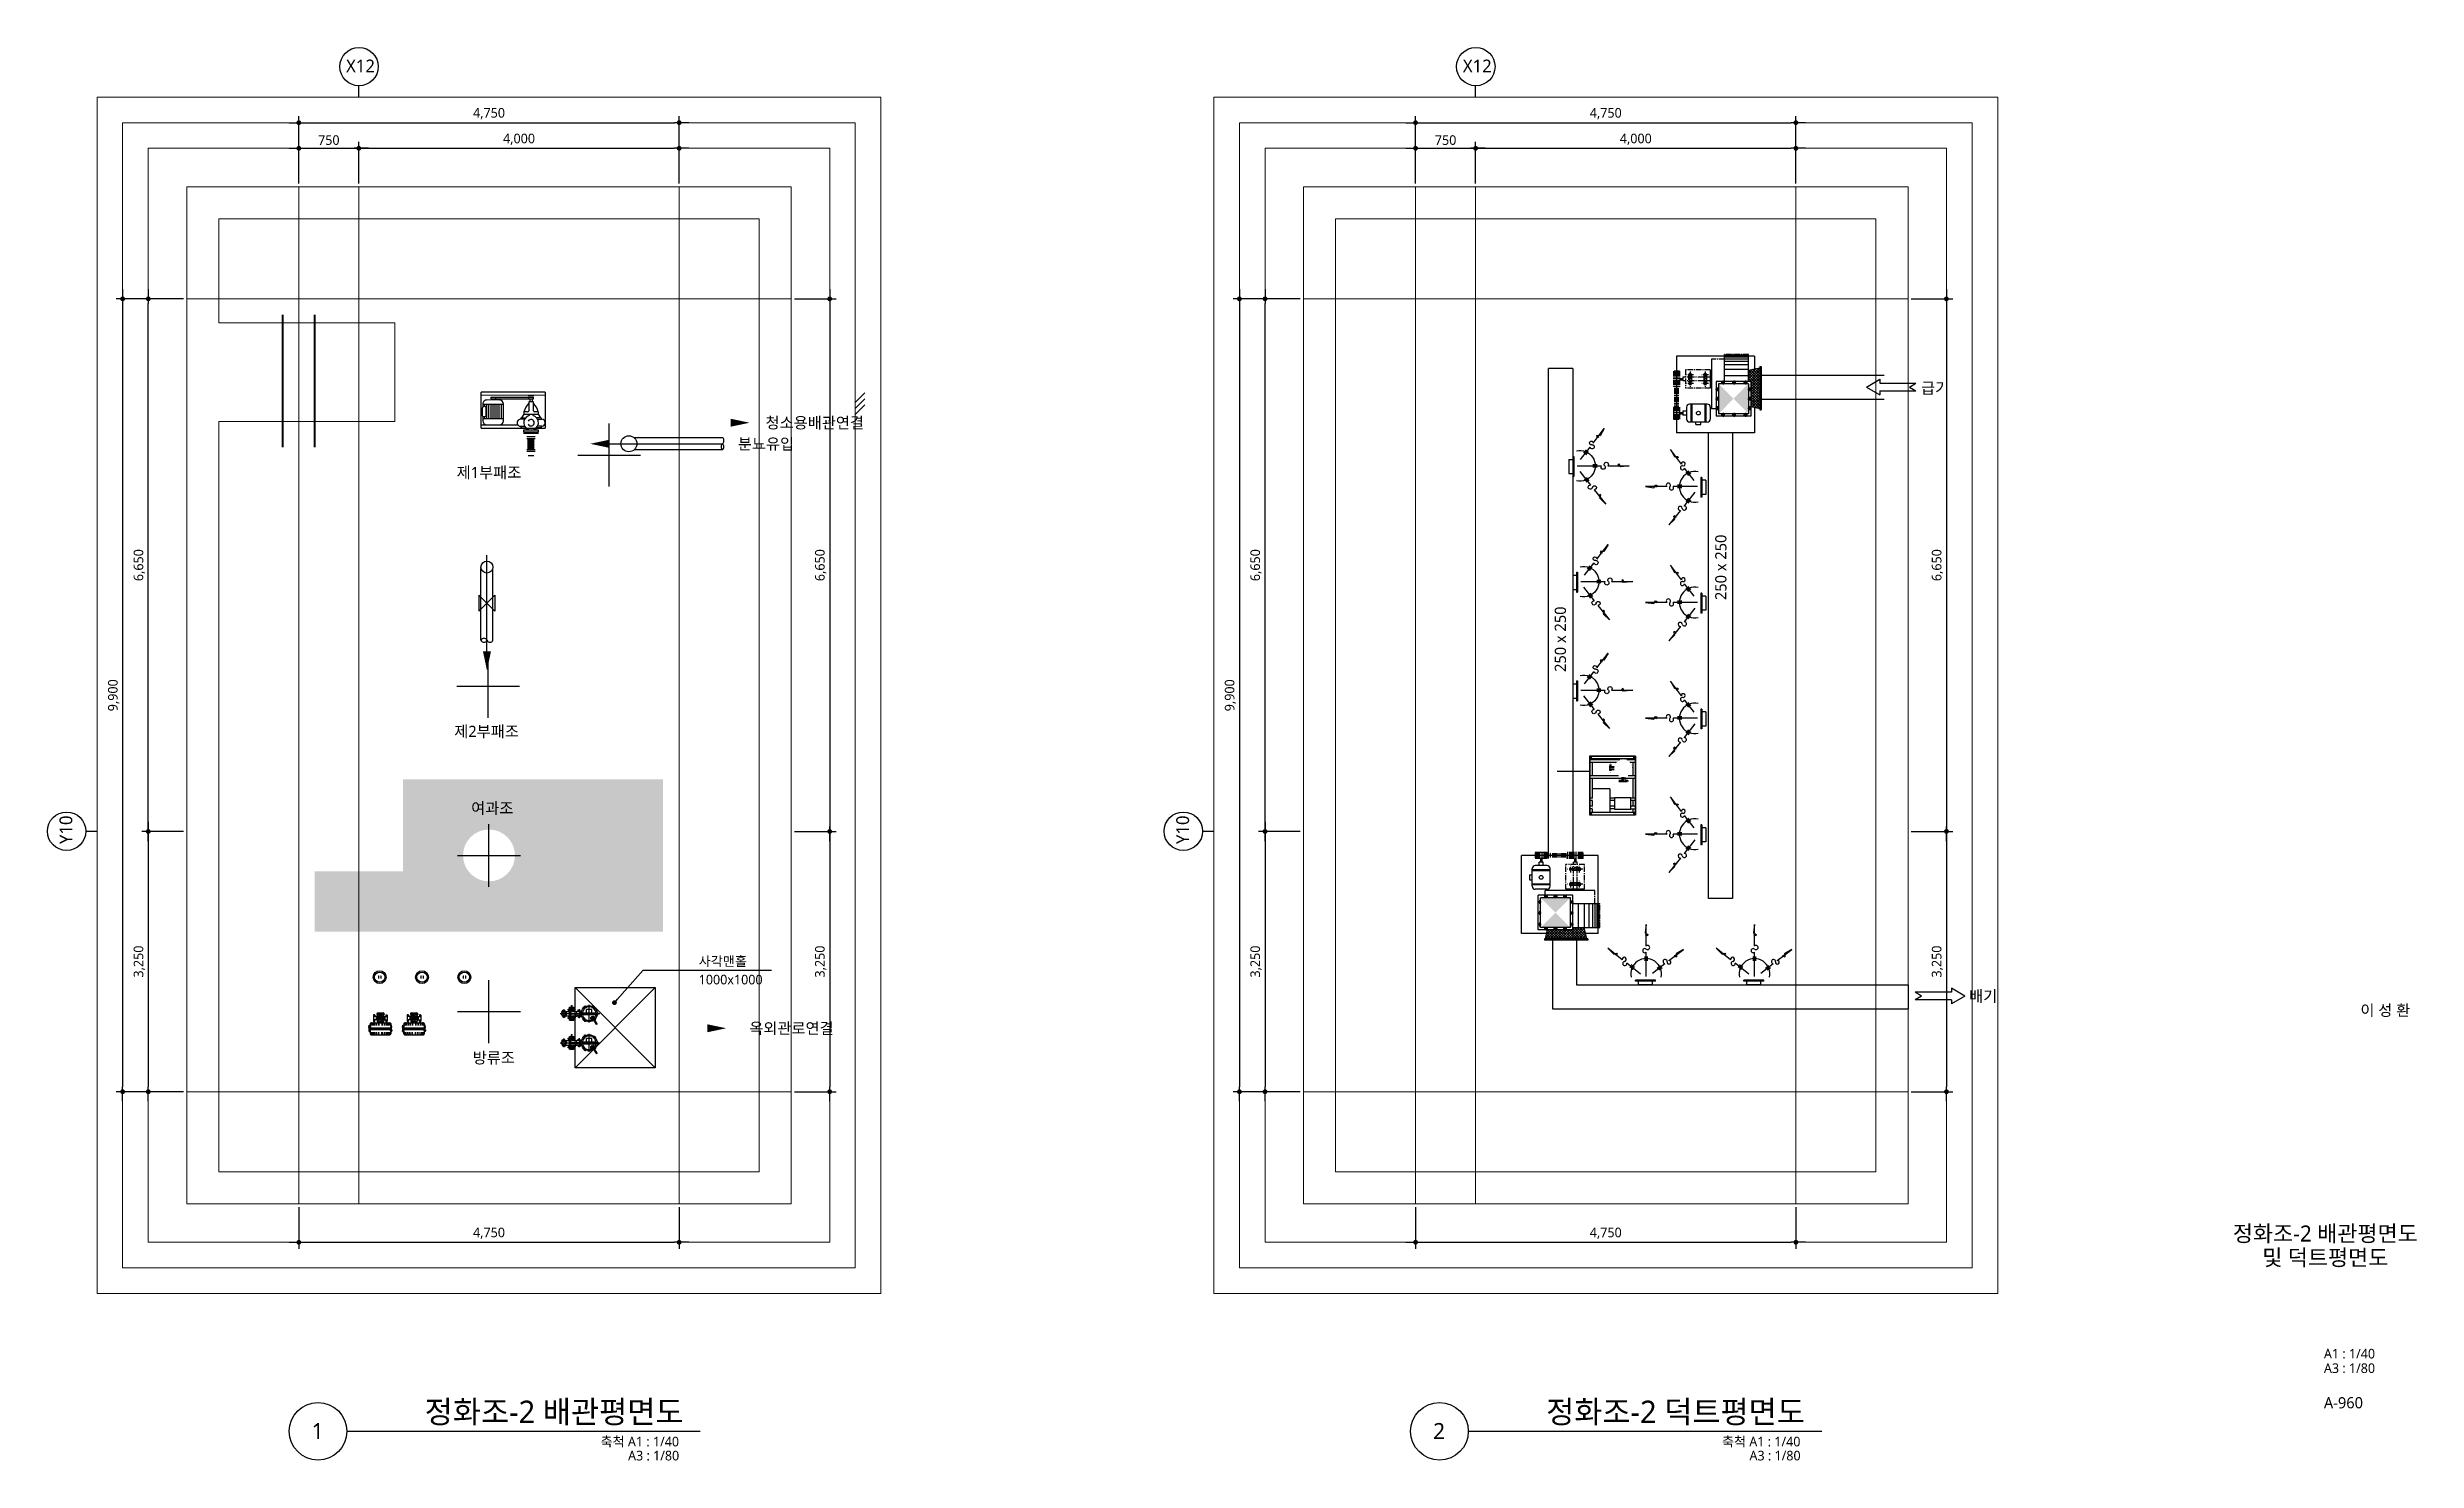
# Model space of a CAD drawing. Header units: millimetres. Extents: x 169673 to 334584, y 156879 to 224061.
# Drawn here: x 304995 to 334584, y 157254 to 174900 of the extents above; entities that cross this region are included whole.
import ezdxf
from ezdxf.enums import TextEntityAlignment as Align

# ---------------------------------------------------------------- set-up
doc = ezdxf.new("R2010")
doc.units = ezdxf.units.MM
doc.header["$LTSCALE"] = 40
doc.header["$MEASUREMENT"] = 0
for name, pattern in [('CEN', [62, 60, -1, 0, -1]), ('CENTER', [2, 1.25, -0.25, 0.25, -0.25]), ('HIDDEN', [2, 1, -1])]:
    doc.linetypes.add(name, pattern=pattern)
doc.layers.get('0').update_dxf_attribs({"linetype": 'CONTINUOUS'})
for name, color, linetype in [('--AH-MARK', 240, 'CONTINUOUS'), ('A-CONC-SOLD', 252, 'CEN'), ('A-DIMS', 7, 'CONTINUOUS'), ('A-MKXS-LEAD', 7, 'CONTINUOUS'), ('A-XXXX-TXT2', 3, 'CONTINUOUS'), ('DUCT', 4, 'CONTINUOUS'), ('EQUIP', 4, 'CONTINUOUS'), ('MARK', 6, 'CONTINUOUS'), ('rc', 2, 'CONTINUOUS'), ('해성', 4, 'CONTINUOUS')]:
    doc.layers.add(name, color=color, linetype=linetype)
for name, color, linetype, lineweight in [('A-AXIS-BUBL', 7, 'CONTINUOUS', 25), ('A-AXIS-LINE', 1, 'CEN', 15), ('A-BORD-TEXT', 3, 'CONTINUOUS', 25), ('A-CONC-LIN1', 2, 'CONTINUOUS', 40), ('A-MKXS-TEXT1', 3, 'CONTINUOUS', 25), ('A-MKXX-NAME', 3, 'CONTINUOUS', 25), ('A-XXXX-HATC', 8, 'CONTINUOUS', 18), ('A-XXXX-SYMB', 7, 'CONTINUOUS', 25), ('A-XXXX-TXT1', 3, 'CONTINUOUS', 25)]:
    doc.layers.add(name, color=color, linetype=linetype, lineweight=lineweight)
doc.layers.add('A-XXXX-NPLT', color=144, linetype='CONTINUOUS', lineweight=15, plot=False)
doc.styles.add('HY울릉도L', font='')
doc.styles.add('굴림', font='')
doc.styles.add('맑은고딕', font='malgun.ttf')
doc.styles.get('HY울릉도L').set_extended_font_data('HYwulM')
doc.styles.get('굴림').set_extended_font_data('GulimChe')
doc.dimstyles.new('CDIM', dxfattribs={"dimtxt": 3, "dimasz": 1.5, "dimexe": 2, "dimexo": 1, "dimgap": 1, "dimtad": 1, "dimdec": 0, "dimrnd": 0.5, "dimzin": 0, "dimdsep": 32, "dimlunit": 6, "dimtxsty": 'HY울릉도L', "dimblk1": '_CIDOT', "dimblk2": '_CIDOT', "dimsah": 1, "dimcen": 5.5, "dimclrd": 2, "dimclre": 2, "dimclrt": 7, "dimadec": 0, "dimazin": 0, "dimtfac": 1, "dimtdec": 0, "dimtix": 1, "dimtmove": 2, "dimatfit": 1, "dimldrblk": '_CIDOT', "dimfxl": 1, "dimtolj": 1, "dimtzin": 0, "dimlwd": -1, "dimarcsym": 0})
doc.dimstyles.new('YOODUCK', dxfattribs={"dimscale": 60, "dimtxt": 2.5, "dimasz": 0.7, "dimexe": 2, "dimexo": 1, "dimtad": 1, "dimdec": 0, "dimtxsty": '굴림', "dimblk": 'DOT', "dimcen": 2.5, "dimclrd": 1, "dimclre": 1, "dimadec": 0, "dimazin": 0, "dimtfac": 1, "dimtdec": 0, "dimtix": 1, "dimtmove": 2, "dimatfit": 3, "dimldrblk": 'DOT', "dimfxl": 2, "dimlwd": -1, "dimlwe": -1, "dimarcsym": 0})

msp = doc.modelspace()

# ---------------------------------------------------------------- texts
at = {"layer": 'A-BORD-TEXT', "style": '맑은고딕'}
msp.add_text('이 성 환', height=140, dxfattribs=at).set_placement((334503.5, 162807), align=Align.RIGHT)
for s, p in [('정화조-2 배관평면도', (333443.1, 160089.2)), ('및 덕트평면도', (333443.1, 159789.2))]:
    msp.add_text(s, height=200, dxfattribs=at).set_placement(p, align=Align.MIDDLE_CENTER)
for s, height, p in [('A1 : 1/40', 120, (333425.9, 158528.9)), ('A3 : 1/80', 120, (333425.9, 158347.5)), ('A-960', 140, (333425.9, 157906.1))]:
    msp.add_text(s, height=height, dxfattribs=at).set_placement(p)
at = {"layer": 'A-MKXS-TEXT1', "style": '맑은고딕'}
for s, p in [('사각맨홀', (313129.1, 163429)), ('1000x1000', (313129.1, 163199.9))]:
    msp.add_text(s, height=120, dxfattribs=at).set_placement(p)
at = {"layer": 'A-MKXX-NAME', "style": '맑은고딕'}
for s, p in [('급기', (328395, 170576.9, 0)), ('배기', (328995, 162984, 0))]:
    msp.add_text(s, height=140, dxfattribs=at).set_placement(p)
for s, p in [('청소용배관연결', (314578.9, 170214.7, 0)), ('분뇨유입', (313969.5, 169950.5, 0)), ('옥외관로연결', (314287.8, 162653.6, 0))]:
    msp.add_text(s, height=140, dxfattribs=at).set_placement(p, align=Align.MIDDLE)
for s, p in [('제1부패조', (310510, 169591.8)), ('제2부패조', (310480, 166358.9)), ('여과조', (310551.2, 165400.2)), ('방류조', (310570, 162283.6))]:
    msp.add_text(s, height=140, dxfattribs=at).set_placement(p, align=Align.MIDDLE_CENTER)
for p in [(325964, 167999.1, 0), (323959.9, 167101.6, 0)]:
    msp.add_text('250 x 250', height=140, rotation=90, dxfattribs=at).set_placement(p)
at = {"layer": 'A-XXXX-TXT1', "style": '맑은고딕'}
for s, p in [('정화조-2 배관평면도', (312939.6, 157638.1)), ('정화조-2 덕트평면도', (326944.6, 157638.1))]:
    msp.add_text(s, height=280, dxfattribs=at).set_placement(p, align=Align.BOTTOM_RIGHT)
for s, p in [('1', (308371, 157624.3)), ('2', (322376, 157624.3))]:
    msp.add_text(s, height=200, dxfattribs=at).set_placement(p, align=Align.MIDDLE)
for s, p in [('축척 A1 : 1/40', (312883.6, 157551.1)), ('축척 A1 : 1/40', (326888.6, 157551.1)), ('A3 : 1/80', (312885.8, 157376)), ('A3 : 1/80', (326890.8, 157376))]:
    msp.add_text(s, height=120, dxfattribs=at).set_placement(p, align=Align.TOP_RIGHT)
at = {"layer": 'A-XXXX-TXT2', "ltscale": 0.2, "style": '맑은고딕'}
for p in [(308905.5, 174668.8), (322852.4, 174668.8)]:
    msp.add_text('X12', height=160, dxfattribs=at).set_placement(p, align=Align.MIDDLE)
for p in [(305226.2, 165130.5), (319173.1, 165130.5)]:
    msp.add_text('Y10', height=160, rotation=90, dxfattribs=at).set_placement(p, align=Align.MIDDLE)

# ---------------------------------------------------------------- blocks, each defined once
blk = doc.blocks.new('b1')
at = {"color": 4}
for p, q in [((286814, 240020), (286814, 239944)), ((286859, 240002), (286814, 240002)), ((286827, 240023), (286817, 240023)), ((286826, 240015), (286818, 240015)), ((286822, 240019), (286822, 240011)), ((286831, 240020), (286831, 240002)), ((286847, 240002), (286847, 239962)), ((286855, 240037), (286855, 240028)), ((286945, 240028), (286855, 240028)), ((286860, 240028), (286860, 239944)), ((286861, 240016), (286861, 239953)), ((286862, 240016), (286862, 239953)), ((286865, 240047), (286936, 240047)), ((286865, 240016), (286865, 239953)), ((286867, 240016), (286867, 239953)), ((286872, 240016), (286872, 239953)), ((286875, 240016), (286875, 239953)), ((286882, 240016), (286882, 239953)), ((286885, 240016), (286885, 239953)), ((286893, 240016), (286893, 239953)), ((286897, 240016), (286897, 239953)), ((286904, 240016), (286904, 239953)), ((286908, 240016), (286908, 239953)), ((286915, 240016), (286915, 239953)), ((286919, 240016), (286919, 239953)), ((286925, 240016), (286925, 239953)), ((286928, 240016), (286928, 239953)), ((286933, 240016), (286933, 239953)), ((286935, 240016), (286935, 239953)), ((286938, 240016), (286938, 239953)), ((286939, 240016), (286939, 239953)), ((286940, 240028), (286940, 239944)), ((286940, 240002), (286986, 240002)), ((286945, 240037), (286945, 240028)), ((286953, 240002), (286953, 239962)), ((286969, 240020), (286969, 240002)), ((286972, 240023), (286982, 240023)), ((286973, 240015), (286981, 240015)), ((286977, 240019), (286977, 240011)), ((286986, 240020), (286986, 239944)), ((287233, 240020), (287233, 239944)), ((287278, 240002), (287233, 240002)), ((287247, 240023), (287236, 240023)), ((287246, 240015), (287238, 240015)), ((287242, 240019), (287242, 240011)), ((287250, 240020), (287250, 240002)), ((287266, 240002), (287266, 239962)), ((287275, 240037), (287275, 240028)), ((287365, 240028), (287275, 240028)), ((287279, 240028), (287279, 239944)), ((287281, 240016), (287281, 239953)), ((287282, 240016), (287282, 239953)), ((287284, 240047), (287355, 240047)), ((287285, 240016), (287285, 239953)), ((287287, 240016), (287287, 239953)), ((287292, 240016), (287292, 239953)), ((287294, 240016), (287294, 239953)), ((287301, 240016), (287301, 239953)), ((287304, 240016), (287304, 239953)), ((287312, 240016), (287312, 239953)), ((287316, 240016), (287316, 239953)), ((287323, 240016), (287323, 239953)), ((287327, 240016), (287327, 239953)), ((287335, 240016), (287335, 239953)), ((287338, 240016), (287338, 239953)), ((287345, 240016), (287345, 239953)), ((287347, 240016), (287347, 239953)), ((287352, 240016), (287352, 239953)), ((287354, 240016), (287354, 239953)), ((287358, 240016), (287358, 239953)), ((287359, 240016), (287359, 239953)), ((287360, 240028), (287360, 239944)), ((287360, 240002), (287405, 240002)), ((287365, 240037), (287365, 240028)), ((287372, 240002), (287372, 239962)), ((287388, 240020), (287388, 240002)), ((287391, 240023), (287402, 240023)), ((287392, 240015), (287400, 240015)), ((287396, 240019), (287396, 240011)), ((287405, 240020), (287405, 239944)), ((286757, 239879), (286774, 239879)), ((286757, 239865), (286757, 239879)), ((286757, 239865), (286774, 239865)), ((286757, 239837), (286774, 239837)), ((286757, 239837), (286757, 239823)), ((286757, 239823), (286774, 239823)), ((286758, 239816), (286758, 239823)), ((286758, 239816), (286771, 239816)), ((286761, 239894), (286768, 239894)), ((286761, 239879), (286761, 239894)), ((286761, 239837), (286761, 239865)), ((286761, 239816), (286761, 239823)), ((286768, 239879), (286768, 239894)), ((286768, 239837), (286768, 239865)), ((286768, 239816), (286768, 239823)), ((286771, 239816), (286771, 239823)), ((286772, 239914), (286772, 239877)), ((286772, 239865), (286772, 239837)), ((286772, 239860), (287029, 239860)), ((286772, 239849), (287029, 239849)), ((286772, 239839), (287029, 239839)), ((286772, 239823), (286772, 239785)), ((286774, 239879), (286774, 239865)), ((286774, 239823), (286774, 239837)), ((286775, 239914), (286775, 239890)), ((286775, 239785), (286775, 239809)), ((286776, 239914), (286776, 239890)), ((286776, 239785), (286776, 239809)), ((286783, 239924), (287018, 239924)), ((286783, 239775), (287018, 239775)), ((286785, 239914), (286785, 239890)), ((286785, 239785), (286785, 239809)), ((286787, 239914), (286787, 239890)), ((286787, 239785), (286787, 239809)), ((286801, 239914), (286801, 239890)), ((286801, 239785), (286801, 239809)), ((286804, 239914), (286804, 239890)), ((286804, 239785), (286804, 239809)), ((286859, 239962), (286814, 239962)), ((286827, 239940), (286817, 239940)), ((286826, 239949), (286818, 239949)), ((286822, 239945), (286822, 239953)), ((286822, 239914), (286822, 239890)), ((286822, 239785), (286822, 239809)), ((286826, 239914), (286826, 239890)), ((286826, 239785), (286826, 239809)), ((286831, 239944), (286831, 239962)), ((286848, 239914), (286848, 239890)), ((286848, 239785), (286848, 239809)), ((286852, 239914), (286852, 239890)), ((286852, 239785), (286852, 239809)), ((286863, 239941), (286937, 239941)), ((286864, 239941), (286864, 239924)), ((286877, 239914), (286877, 239890)), ((286877, 239785), (286877, 239809)), ((286881, 239914), (286881, 239890)), ((286881, 239785), (286881, 239809)), ((286919, 239914), (286919, 239890)), ((286919, 239785), (286919, 239809)), ((286924, 239914), (286924, 239890)), ((286924, 239785), (286924, 239809)), ((286937, 239941), (286937, 239924)), ((286940, 239962), (286986, 239962)), ((286949, 239914), (286949, 239890)), ((286949, 239785), (286949, 239809)), ((286953, 239914), (286953, 239890)), ((286953, 239785), (286953, 239809)), ((286969, 239944), (286969, 239962)), ((286972, 239940), (286982, 239940)), ((286973, 239949), (286981, 239949)), ((286975, 239914), (286975, 239890)), ((286975, 239785), (286975, 239809)), ((286977, 239945), (286977, 239953)), ((286979, 239914), (286979, 239890)), ((286979, 239785), (286979, 239809)), ((286997, 239914), (286997, 239890)), ((286997, 239785), (286997, 239809)), ((287000, 239914), (287000, 239890)), ((287000, 239785), (287000, 239809)), ((287014, 239914), (287014, 239890)), ((287014, 239785), (287014, 239809)), ((287016, 239914), (287016, 239890)), ((287016, 239785), (287016, 239809)), ((287025, 239914), (287025, 239890)), ((287025, 239785), (287025, 239809)), ((287026, 239914), (287026, 239890)), ((287026, 239879), (287026, 239865)), ((287044, 239879), (287026, 239879)), ((287044, 239865), (287026, 239865)), ((287026, 239823), (287026, 239837)), ((287044, 239837), (287026, 239837)), ((287044, 239823), (287026, 239823)), ((287026, 239785), (287026, 239809)), ((287029, 239914), (287029, 239877)), ((287029, 239865), (287029, 239837)), ((287029, 239816), (287029, 239823)), ((287029, 239823), (287029, 239785)), ((287043, 239816), (287029, 239816)), ((287033, 239879), (287033, 239894)), ((287040, 239894), (287033, 239894)), ((287033, 239837), (287033, 239865)), ((287033, 239816), (287033, 239823)), ((287040, 239879), (287040, 239894)), ((287040, 239837), (287040, 239865)), ((287040, 239816), (287040, 239823)), ((287043, 239816), (287043, 239823)), ((287044, 239865), (287044, 239879)), ((287044, 239837), (287044, 239823)), ((287176, 239879), (287193, 239879)), ((287176, 239865), (287176, 239879)), ((287176, 239865), (287193, 239865)), ((287176, 239837), (287193, 239837)), ((287176, 239837), (287176, 239823)), ((287176, 239823), (287193, 239823)), ((287177, 239816), (287177, 239823)), ((287177, 239816), (287191, 239816)), ((287180, 239894), (287187, 239894)), ((287180, 239879), (287180, 239894)), ((287180, 239837), (287180, 239865)), ((287180, 239816), (287180, 239823)), ((287187, 239879), (287187, 239894)), ((287187, 239837), (287187, 239865)), ((287187, 239816), (287187, 239823)), ((287191, 239914), (287191, 239877)), ((287191, 239865), (287191, 239837)), ((287191, 239860), (287448, 239860)), ((287191, 239849), (287448, 239849)), ((287191, 239839), (287448, 239839)), ((287191, 239816), (287191, 239823)), ((287191, 239823), (287191, 239785)), ((287193, 239879), (287193, 239865)), ((287193, 239823), (287193, 239837)), ((287194, 239914), (287194, 239890)), ((287194, 239785), (287194, 239809)), ((287195, 239914), (287195, 239890)), ((287195, 239785), (287195, 239809)), ((287202, 239924), (287437, 239924)), ((287202, 239775), (287437, 239775)), ((287204, 239914), (287204, 239890)), ((287204, 239785), (287204, 239809)), ((287206, 239914), (287206, 239890)), ((287206, 239785), (287206, 239809)), ((287220, 239914), (287220, 239890)), ((287220, 239785), (287220, 239809)), ((287223, 239914), (287223, 239890)), ((287223, 239785), (287223, 239809)), ((287278, 239962), (287233, 239962)), ((287247, 239940), (287236, 239940)), ((287246, 239949), (287238, 239949)), ((287241, 239914), (287241, 239890)), ((287241, 239785), (287241, 239809)), ((287242, 239945), (287242, 239953)), ((287245, 239914), (287245, 239890)), ((287245, 239785), (287245, 239809)), ((287250, 239944), (287250, 239962)), ((287267, 239914), (287267, 239890)), ((287267, 239785), (287267, 239809)), ((287271, 239914), (287271, 239890)), ((287271, 239785), (287271, 239809)), ((287282, 239941), (287356, 239941)), ((287283, 239941), (287283, 239924)), ((287296, 239914), (287296, 239890)), ((287296, 239785), (287296, 239809)), ((287300, 239914), (287300, 239890)), ((287300, 239785), (287300, 239809)), ((287339, 239914), (287339, 239890)), ((287339, 239785), (287339, 239809)), ((287343, 239914), (287343, 239890)), ((287343, 239785), (287343, 239809)), ((287356, 239941), (287356, 239924)), ((287360, 239962), (287405, 239962)), ((287368, 239914), (287368, 239890)), ((287368, 239785), (287368, 239809)), ((287372, 239914), (287372, 239890)), ((287372, 239785), (287372, 239809)), ((287388, 239944), (287388, 239962)), ((287391, 239940), (287402, 239940)), ((287392, 239949), (287400, 239949)), ((287394, 239914), (287394, 239890)), ((287394, 239785), (287394, 239809)), ((287396, 239945), (287396, 239953)), ((287398, 239914), (287398, 239890)), ((287398, 239785), (287398, 239809)), ((287416, 239914), (287416, 239890)), ((287416, 239785), (287416, 239809)), ((287419, 239914), (287419, 239890)), ((287419, 239785), (287419, 239809)), ((287433, 239914), (287433, 239890)), ((287433, 239785), (287433, 239809)), ((287435, 239914), (287435, 239890)), ((287435, 239785), (287435, 239809)), ((287444, 239914), (287444, 239890)), ((287444, 239785), (287444, 239809)), ((287445, 239914), (287445, 239890)), ((287445, 239785), (287445, 239809)), ((287446, 239879), (287446, 239865)), ((287463, 239879), (287446, 239879)), ((287463, 239865), (287446, 239865)), ((287446, 239823), (287446, 239837)), ((287463, 239837), (287446, 239837)), ((287463, 239823), (287446, 239823)), ((287448, 239914), (287448, 239877)), ((287448, 239865), (287448, 239837)), ((287448, 239823), (287448, 239785)), ((287449, 239816), (287449, 239823)), ((287462, 239816), (287449, 239816)), ((287452, 239879), (287452, 239894)), ((287459, 239894), (287452, 239894)), ((287452, 239837), (287452, 239865)), ((287452, 239816), (287452, 239823)), ((287459, 239879), (287459, 239894)), ((287459, 239837), (287459, 239865)), ((287459, 239816), (287459, 239823)), ((287462, 239816), (287462, 239823)), ((287463, 239865), (287463, 239879)), ((287463, 239837), (287463, 239823))]:
    blk.add_line(p, q, dxfattribs=at)
for centre in [(286822, 240015), (286977, 240015), (287242, 240015), (287396, 240015), (286822, 239949), (286977, 239949), (287242, 239949), (287396, 239949)]:
    blk.add_circle(centre, 1.8, dxfattribs=at)
for centre, radius, start, end in [((286817, 240020), 3.43, 90, 180), ((286827, 240020), 3.43, 0, 90), ((286865, 240037), 9.81, 90, 180), ((286865, 240017), 4.03, 165.4892, 173.8809), ((286863, 240017), 1.76, 148.001, 165.4892), ((286869, 240016), 7.57, 173.8809, 180), ((286862, 240018), 0.174, 31.999, 148.001), ((286860, 240017), 1.76, 14.5108, 31.999), ((286858, 240017), 4.03, 6.1191, 14.5108), ((286855, 240016), 7.57, 360, 6.1191), ((286869, 240016), 3.91, 168.2991, 180), ((286868, 240017), 2.43, 153.4349, 168.2991), ((286867, 240017), 1.41, 129.6393, 153.4349), ((286866, 240018), 0.521, 50.3607, 129.6393), ((286866, 240017), 1.41, 26.5651, 50.3607), ((286865, 240017), 2.43, 11.7009, 26.5651), ((286864, 240016), 3.91, 0, 11.7009), ((286875, 240016), 2.76, 163.6751, 180), ((286875, 240017), 2.06, 144.7356, 163.6751), ((286874, 240017), 1.53, 120.3612, 144.7356), ((286874, 240017), 0.997, 59.6388, 120.3612), ((286874, 240017), 1.53, 35.2644, 59.6388), ((286873, 240017), 2.06, 16.3249, 35.2644), ((286872, 240016), 2.76, 360, 16.3249), ((286884, 240017), 1.97, 139.1066, 160.2661), ((286884, 240017), 1.74, 115.5614, 139.1066), ((286884, 240016), 2.26, 160.2661, 180), ((286884, 240017), 1.48, 64.4386, 115.5614), ((286883, 240017), 1.74, 40.8934, 64.4386), ((286883, 240017), 1.97, 19.7339, 40.8934), ((286883, 240016), 2.26, 0, 19.7339), ((286895, 240016), 1.96, 135.993, 158.1937), ((286895, 240017), 1.9, 113.2109, 135.993), ((286895, 240016), 2.03, 158.1937, 180), ((286895, 240017), 1.83, 66.7891, 113.2109), ((286895, 240017), 1.9, 44.007, 66.7891), ((286895, 240016), 1.96, 21.8063, 44.007), ((286895, 240016), 2.03, 0, 21.8063), ((286906, 240016), 1.96, 135.993, 158.1937), ((286906, 240016), 2.03, 158.1937, 180), ((286906, 240017), 1.83, 66.7891, 113.2109), ((286906, 240017), 1.9, 113.2109, 135.993), ((286906, 240016), 1.96, 21.8063, 44.007), ((286906, 240017), 1.9, 44.007, 66.7891), ((286906, 240016), 2.03, 0, 21.8063), ((286918, 240016), 2.26, 160.2661, 180), ((286917, 240017), 1.74, 115.5614, 139.1066), ((286917, 240017), 1.97, 139.1066, 160.2661), ((286917, 240017), 1.48, 64.4386, 115.5614), ((286917, 240017), 1.97, 19.7339, 40.8934), ((286917, 240017), 1.74, 40.8934, 64.4386), ((286917, 240016), 2.26, 360, 19.7339), ((286928, 240016), 2.76, 163.6751, 180), ((286927, 240017), 0.997, 59.6388, 120.3612), ((286927, 240017), 1.53, 120.3612, 144.7356), ((286928, 240017), 2.06, 144.7356, 163.6751), ((286927, 240017), 1.53, 35.2644, 59.6388), ((286926, 240017), 2.06, 16.3249, 35.2644), ((286925, 240016), 2.76, 360, 16.3249), ((286936, 240017), 2.43, 153.4349, 168.2991), ((286937, 240016), 3.91, 168.2991, 180), ((286934, 240018), 0.521, 50.3607, 90), ((286934, 240018), 0.521, 90, 129.6393), ((286935, 240017), 1.41, 129.6393, 153.4349), ((286933, 240017), 2.43, 11.7009, 26.5651), ((286934, 240017), 1.41, 26.5651, 50.3607), ((286931, 240016), 3.91, 360, 11.7009), ((286936, 240037), 9.81, 0, 90), ((286942, 240017), 4.03, 165.4892, 173.8809), ((286946, 240016), 7.57, 173.8809, 180), ((286935, 240017), 4.03, 6.1191, 14.5108), ((286938, 240017), 1.76, 14.5108, 31.999), ((286939, 240018), 0.174, 31.999, 148.001), ((286940, 240017), 1.76, 148.001, 165.4892), ((286932, 240016), 7.57, 360, 6.1191), ((286972, 240020), 3.43, 90, 180), ((286982, 240020), 3.43, 0, 90), ((287236, 240020), 3.43, 90, 180), ((287247, 240020), 3.43, 0, 90), ((287284, 240037), 9.81, 90, 180), ((287285, 240017), 4.03, 165.4892, 173.8809), ((287282, 240017), 1.76, 148.001, 165.4892), ((287281, 240018), 0.174, 31.999, 148.001), ((287280, 240017), 1.76, 14.5108, 31.999), ((287278, 240017), 4.03, 6.1191, 14.5108), ((287288, 240016), 7.57, 173.8809, 180), ((287274, 240016), 7.57, 360, 6.1191), ((287287, 240017), 2.43, 153.4349, 168.2991), ((287286, 240017), 1.41, 129.6393, 153.4349), ((287286, 240018), 0.521, 50.3607, 129.6393), ((287289, 240016), 3.91, 168.2991, 180), ((287285, 240017), 1.41, 26.5651, 50.3607), ((287284, 240017), 2.43, 11.7009, 26.5651), ((287283, 240016), 3.91, 0, 11.7009), ((287294, 240017), 2.06, 144.7356, 163.6751), ((287293, 240017), 1.53, 120.3612, 144.7356), ((287294, 240016), 2.76, 163.6751, 180), ((287293, 240017), 0.997, 59.6388, 120.3612), ((287293, 240017), 1.53, 35.2644, 59.6388), ((287292, 240017), 2.06, 16.3249, 35.2644), ((287292, 240016), 2.76, 360, 16.3249), ((287303, 240017), 1.97, 139.1066, 160.2661), ((287303, 240016), 2.26, 160.2661, 180), ((287303, 240017), 1.74, 115.5614, 139.1066), ((287303, 240017), 1.48, 64.4386, 115.5614), ((287303, 240017), 1.74, 40.8934, 64.4386), ((287302, 240017), 1.97, 19.7339, 40.8934), ((287302, 240016), 2.26, 0, 19.7339), ((287314, 240016), 1.96, 135.993, 158.1937), ((287314, 240016), 2.03, 158.1937, 180), ((287314, 240017), 1.9, 113.2109, 135.993), ((287314, 240017), 1.83, 66.7891, 113.2109), ((287314, 240017), 1.9, 44.007, 66.7891), ((287314, 240016), 1.96, 21.8063, 44.007), ((287314, 240016), 2.03, 0, 21.8063), ((287325, 240016), 1.96, 135.993, 158.1937), ((287325, 240016), 2.03, 158.1937, 180), ((287325, 240017), 1.83, 66.7891, 113.2109), ((287325, 240017), 1.9, 113.2109, 135.993), ((287325, 240017), 1.9, 44.007, 66.7891), ((287325, 240016), 1.96, 21.8063, 44.007), ((287325, 240016), 2.03, 0, 21.8063), ((287337, 240017), 1.74, 115.5614, 139.1066), ((287337, 240017), 1.97, 139.1066, 160.2661), ((287337, 240016), 2.26, 160.2661, 180), ((287336, 240017), 1.48, 64.4386, 115.5614), ((287336, 240017), 1.74, 40.8934, 64.4386), ((287336, 240017), 1.97, 19.7339, 40.8934), ((287336, 240016), 2.26, 360, 19.7339), ((287346, 240017), 1.53, 120.3612, 144.7356), ((287347, 240017), 2.06, 144.7356, 163.6751), ((287347, 240016), 2.76, 163.6751, 180), ((287346, 240017), 0.997, 59.6388, 120.3612), ((287345, 240017), 2.06, 16.3249, 35.2644), ((287346, 240017), 1.53, 35.2644, 59.6388), ((287345, 240016), 2.76, 360, 16.3249), ((287356, 240016), 3.91, 168.2991, 180), ((287353, 240018), 0.521, 50.3607, 90), ((287353, 240018), 0.521, 90, 129.6393), ((287354, 240017), 1.41, 129.6393, 153.4349), ((287355, 240017), 2.43, 153.4349, 168.2991), ((287352, 240017), 2.43, 11.7009, 26.5651), ((287353, 240017), 1.41, 26.5651, 50.3607), ((287351, 240016), 3.91, 360, 11.7009), ((287355, 240037), 9.81, 0, 90), ((287355, 240017), 4.03, 6.1191, 14.5108), ((287357, 240017), 1.76, 14.5108, 31.999), ((287358, 240018), 0.174, 31.999, 148.001), ((287359, 240017), 1.76, 148.001, 165.4892), ((287362, 240017), 4.03, 165.4892, 173.8809), ((287365, 240016), 7.57, 173.8809, 180), ((287351, 240016), 7.57, 360, 6.1191), ((287391, 240020), 3.43, 90, 180), ((287402, 240020), 3.43, 0, 90), ((286783, 239914), 10.4, 90, 180), ((286783, 239785), 10.4, 180, 270), ((286785, 239914), 10.4, 90, 180), ((286785, 239785), 10.4, 180, 270), ((286787, 239914), 10.4, 90, 180), ((286787, 239785), 10.4, 180, 270), ((286795, 239914), 10.4, 90, 180), ((286795, 239785), 10.4, 180, 270), ((286797, 239914), 10.4, 90, 180), ((286797, 239785), 10.4, 180, 270), ((286811, 239914), 10.4, 90, 180), ((286811, 239785), 10.4, 180, 270), ((286814, 239914), 10.4, 90, 180), ((286814, 239785), 10.4, 180, 270), ((286817, 239944), 3.43, 180, 270), ((286832, 239914), 10.4, 90, 180), ((286832, 239785), 10.4, 180, 270), ((286836, 239914), 10.4, 90, 180), ((286836, 239785), 10.4, 180, 270), ((286827, 239944), 3.43, 270, 0), ((286858, 239914), 10.4, 90, 180), ((286858, 239785), 10.4, 180, 270), ((286862, 239914), 10.4, 90, 180), ((286862, 239785), 10.4, 180, 270), ((286863, 239944), 2.45, 180, 270), ((286869, 239953), 7.57, 180, 186.1191), ((286865, 239953), 4.03, 186.1191, 194.5108), ((286863, 239952), 1.76, 194.5108, 211.999), ((286855, 239953), 7.57, 353.8809, 0), ((286860, 239952), 1.76, 328.001, 345.4892), ((286858, 239953), 4.03, 345.4892, 353.8809), ((286862, 239951), 0.174, 211.999, 328.001), ((286869, 239953), 3.91, 180, 191.7009), ((286868, 239953), 2.43, 191.7009, 206.5651), ((286867, 239952), 1.41, 206.5651, 230.3607), ((286866, 239952), 0.521, 230.3607, 309.6393), ((286864, 239953), 3.91, 348.2991, 360), ((286866, 239952), 1.41, 309.6393, 333.4349), ((286865, 239953), 2.43, 333.4349, 348.2991), ((286875, 239953), 2.76, 180, 196.3249), ((286875, 239953), 2.06, 196.3249, 215.2644), ((286874, 239953), 1.53, 215.2644, 239.6388), ((286874, 239952), 0.997, 239.6388, 300.3612), ((286874, 239953), 1.53, 300.3612, 324.7356), ((286872, 239953), 2.76, 343.6751, 0), ((286873, 239953), 2.06, 324.7356, 343.6751), ((286887, 239914), 10.4, 90, 180), ((286887, 239785), 10.4, 180, 270), ((286892, 239914), 10.4, 90, 180), ((286892, 239785), 10.4, 180, 270), ((286884, 239953), 2.26, 180, 199.7339), ((286884, 239953), 1.97, 199.7339, 220.8934), ((286884, 239953), 1.74, 220.8934, 244.4386), ((286884, 239953), 1.48, 244.4385, 295.5615), ((286883, 239953), 1.74, 295.5614, 319.1066), ((286883, 239953), 2.26, 340.2661, 360), ((286883, 239953), 1.97, 319.1066, 340.2661), ((286895, 239953), 2.03, 180, 201.8063), ((286895, 239953), 1.96, 201.8063, 224.007), ((286895, 239953), 1.9, 224.007, 246.7891), ((286895, 239953), 1.83, 246.7891, 293.2109), ((286895, 239953), 1.9, 293.2109, 315.993), ((286895, 239953), 2.03, 338.1937, 0), ((286895, 239953), 1.96, 315.993, 338.1937), ((286906, 239953), 2.03, 180, 201.8063), ((286906, 239953), 1.96, 201.8063, 224.007), ((286906, 239953), 1.9, 224.007, 246.7891), ((286906, 239953), 1.83, 246.7891, 293.2109), ((286906, 239953), 1.96, 315.993, 338.1937), ((286906, 239953), 1.9, 293.2109, 315.993), ((286906, 239953), 2.03, 338.1937, 0), ((286909, 239914), 10.4, 0, 90), ((286909, 239785), 10.4, 270, 0), ((286914, 239914), 10.4, 0, 90), ((286914, 239785), 10.4, 270, 0), ((286918, 239953), 2.26, 180, 199.7339), ((286917, 239953), 1.74, 220.8934, 244.4386), ((286917, 239953), 1.97, 199.7339, 220.8934), ((286917, 239953), 1.48, 244.4385, 295.5615), ((286917, 239953), 1.97, 319.1066, 340.2661), ((286917, 239953), 1.74, 295.5614, 319.1066), ((286917, 239953), 2.26, 340.2661, 0), ((286928, 239953), 2.76, 180, 196.3249), ((286927, 239953), 1.53, 215.2644, 239.6388), ((286928, 239953), 2.06, 196.3249, 215.2644), ((286927, 239952), 0.997, 239.6388, 300.3612), ((286927, 239953), 1.53, 300.3612, 324.7356), ((286925, 239953), 2.76, 343.6751, 0), ((286926, 239953), 2.06, 324.7356, 343.6751), ((286937, 239953), 3.91, 180, 191.7009), ((286936, 239953), 2.43, 191.7009, 206.5651), ((286935, 239952), 1.41, 206.5651, 230.3607), ((286934, 239952), 0.521, 270, 309.6393), ((286934, 239952), 0.521, 230.3607, 270), ((286931, 239953), 3.91, 348.2991, 0), ((286933, 239953), 2.43, 333.4349, 348.2991), ((286934, 239952), 1.41, 309.6393, 333.4349), ((286946, 239953), 7.57, 180, 186.1191), ((286942, 239953), 4.03, 186.1191, 194.5108), ((286938, 239944), 2.45, 270, 0), ((286938, 239914), 10.4, 0, 90), ((286938, 239785), 10.4, 270, 0), ((286932, 239953), 7.57, 353.8809, 0), ((286935, 239953), 4.03, 345.4892, 353.8809), ((286938, 239952), 1.76, 328.001, 345.4892), ((286940, 239952), 1.76, 194.5108, 211.999), ((286939, 239951), 0.174, 211.999, 328.001), ((286943, 239914), 10.4, 0, 90), ((286943, 239785), 10.4, 270, 0), ((286965, 239914), 10.4, 0, 90), ((286965, 239785), 10.4, 270, 0), ((286968, 239914), 10.4, 0, 90), ((286968, 239785), 10.4, 270, 0), ((286972, 239944), 3.43, 180, 270), ((286982, 239944), 3.43, 270, 0), ((286987, 239914), 10.4, 0, 90), ((286987, 239785), 10.4, 270, 0), ((286990, 239914), 10.4, 0, 90), ((286990, 239785), 10.4, 270, 0), ((287004, 239914), 10.4, 0, 90), ((287004, 239785), 10.4, 270, 0), ((287006, 239914), 10.4, 0, 90), ((287006, 239785), 10.4, 270, 0), ((287014, 239914), 10.4, 0, 90), ((287014, 239785), 10.4, 270, 0), ((287015, 239914), 10.4, 0, 90), ((287015, 239785), 10.4, 270, 0), ((287018, 239914), 10.4, 0, 90), ((287018, 239785), 10.4, 270, 0), ((287202, 239914), 10.4, 90, 180), ((287202, 239785), 10.4, 180, 270), ((287205, 239914), 10.4, 90, 180), ((287205, 239785), 10.4, 180, 270), ((287206, 239914), 10.4, 90, 180), ((287206, 239785), 10.4, 180, 270), ((287214, 239914), 10.4, 90, 180), ((287214, 239785), 10.4, 180, 270), ((287216, 239914), 10.4, 90, 180), ((287216, 239785), 10.4, 180, 270), ((287230, 239914), 10.4, 90, 180), ((287230, 239785), 10.4, 180, 270), ((287233, 239914), 10.4, 90, 180), ((287233, 239785), 10.4, 180, 270), ((287236, 239944), 3.43, 180, 270), ((287252, 239914), 10.4, 90, 180), ((287252, 239785), 10.4, 180, 270), ((287255, 239914), 10.4, 90, 180), ((287255, 239785), 10.4, 180, 270), ((287247, 239944), 3.43, 270, 0), ((287277, 239914), 10.4, 90, 180), ((287277, 239785), 10.4, 180, 270), ((287282, 239914), 10.4, 90, 180), ((287282, 239785), 10.4, 180, 270), ((287282, 239944), 2.45, 180, 270), ((287288, 239953), 7.57, 180, 186.1191), ((287285, 239953), 4.03, 186.1191, 194.5108), ((287282, 239952), 1.76, 194.5108, 211.999), ((287280, 239952), 1.76, 328.001, 345.4892), ((287278, 239953), 4.03, 345.4892, 353.8809), ((287281, 239951), 0.174, 211.999, 328.001), ((287274, 239953), 7.57, 353.8809, 0), ((287289, 239953), 3.91, 180, 191.7009), ((287287, 239953), 2.43, 191.7009, 206.5651), ((287286, 239952), 1.41, 206.5651, 230.3607), ((287286, 239952), 0.521, 230.3607, 309.6393), ((287285, 239952), 1.41, 309.6393, 333.4349), ((287284, 239953), 2.43, 333.4349, 348.2991), ((287283, 239953), 3.91, 348.2991, 360), ((287294, 239953), 2.76, 180, 196.3249), ((287294, 239953), 2.06, 196.3249, 215.2644), ((287293, 239953), 1.53, 215.2644, 239.6388), ((287293, 239952), 0.997, 239.6388, 300.3612), ((287292, 239953), 2.76, 343.6751, 0), ((287293, 239953), 1.53, 300.3612, 324.7356), ((287292, 239953), 2.06, 324.7356, 343.6751), ((287306, 239914), 10.4, 90, 180), ((287306, 239785), 10.4, 180, 270), ((287311, 239914), 10.4, 90, 180), ((287311, 239785), 10.4, 180, 270), ((287303, 239953), 2.26, 180, 199.7339), ((287303, 239953), 1.97, 199.7339, 220.8934), ((287303, 239953), 1.74, 220.8934, 244.4386), ((287303, 239953), 1.48, 244.4385, 295.5615), ((287303, 239953), 1.74, 295.5614, 319.1066), ((287302, 239953), 2.26, 340.2661, 360), ((287302, 239953), 1.97, 319.1066, 340.2661), ((287314, 239953), 2.03, 180, 201.8063), ((287314, 239953), 1.96, 201.8063, 224.007), ((287314, 239953), 1.9, 224.007, 246.7891), ((287314, 239953), 1.83, 246.7891, 293.2109), ((287314, 239953), 1.9, 293.2109, 315.993), ((287314, 239953), 1.96, 315.993, 338.1937), ((287314, 239953), 2.03, 338.1937, 0), ((287325, 239953), 2.03, 180, 201.8063), ((287325, 239953), 1.96, 201.8063, 224.007), ((287325, 239953), 1.9, 224.007, 246.7891), ((287325, 239953), 1.83, 246.7891, 293.2109), ((287325, 239953), 1.9, 293.2109, 315.993), ((287325, 239953), 2.03, 338.1937, 0), ((287325, 239953), 1.96, 315.993, 338.1937), ((287328, 239914), 10.4, 0, 90), ((287328, 239785), 10.4, 270, 0), ((287333, 239914), 10.4, 0, 90), ((287333, 239785), 10.4, 270, 0), ((287337, 239953), 2.26, 180, 199.7339), ((287337, 239953), 1.74, 220.8934, 244.4386), ((287337, 239953), 1.97, 199.7339, 220.8934), ((287336, 239953), 1.48, 244.4385, 295.5615), ((287336, 239953), 1.74, 295.5614, 319.1066), ((287336, 239953), 2.26, 340.2661, 0), ((287336, 239953), 1.97, 319.1066, 340.2661), ((287347, 239953), 2.76, 180, 196.3249), ((287346, 239953), 1.53, 215.2644, 239.6388), ((287347, 239953), 2.06, 196.3249, 215.2644), ((287346, 239952), 0.997, 239.6388, 300.3612), ((287345, 239953), 2.76, 343.6751, 0), ((287345, 239953), 2.06, 324.7356, 343.6751), ((287346, 239953), 1.53, 300.3612, 324.7356), ((287356, 239953), 3.91, 180, 191.7009), ((287354, 239952), 1.41, 206.5651, 230.3607), ((287355, 239953), 2.43, 191.7009, 206.5651), ((287353, 239952), 0.521, 270, 309.6393), ((287353, 239952), 0.521, 230.3607, 270), ((287351, 239953), 3.91, 348.2991, 0), ((287352, 239953), 2.43, 333.4349, 348.2991), ((287353, 239952), 1.41, 309.6393, 333.4349), ((287357, 239944), 2.45, 270, 0), ((287357, 239914), 10.4, 0, 90), ((287357, 239785), 10.4, 270, 0), ((287365, 239953), 7.57, 180, 186.1191), ((287355, 239953), 4.03, 345.4892, 353.8809), ((287357, 239952), 1.76, 328.001, 345.4892), ((287359, 239952), 1.76, 194.5108, 211.999), ((287362, 239953), 4.03, 186.1191, 194.5108), ((287358, 239951), 0.174, 211.999, 328.001), ((287351, 239953), 7.57, 353.8809, 0), ((287362, 239914), 10.4, 0, 90), ((287362, 239785), 10.4, 270, 0), ((287384, 239914), 10.4, 0, 90), ((287384, 239785), 10.4, 270, 0), ((287391, 239944), 3.43, 180, 270), ((287388, 239914), 10.4, 0, 90), ((287388, 239785), 10.4, 270, 0), ((287402, 239944), 3.43, 270, 0), ((287406, 239914), 10.4, 0, 90), ((287406, 239785), 10.4, 270, 0), ((287409, 239914), 10.4, 0, 90), ((287409, 239785), 10.4, 270, 0), ((287423, 239914), 10.4, 0, 90), ((287423, 239785), 10.4, 270, 0), ((287425, 239914), 10.4, 0, 90), ((287425, 239785), 10.4, 270, 0), ((287433, 239914), 10.4, 0, 90), ((287433, 239785), 10.4, 270, 0), ((287435, 239914), 10.4, 0, 90), ((287435, 239785), 10.4, 270, 0), ((287437, 239914), 10.4, 0, 90), ((287437, 239785), 10.4, 270, 0)]:
    blk.add_arc(centre, radius, start, end, dxfattribs=at)
blk = doc.blocks.new('p1')
at = {"color": 4}
for p, q in [((288794, 240564, 0), (288811, 240564, 0)), ((288799, 240545, 0), (288799, 240564, 0)), ((288803, 240533, 0), (288803, 240571, 0)), ((288806, 240545, 0), (288806, 240564, 0)), ((288981, 240557, 0), (288957, 240543, 0)), ((288976, 240540, 0), (288963, 240563, 0)), ((288980, 240556, 0), (288975, 240559, 0)), ((289021, 240353, 0), (289021, 240576, 0)), ((288657, 240465, 0), (289153, 240465, 0)), ((288680, 240484, 0), (288698, 240508, 0)), ((288680, 240484, 0), (288682, 240486, 0)), ((288680, 240445, 0), (288682, 240443, 0)), ((288680, 240445, 0), (288698, 240421, 0)), ((288690, 240503, 0), (288721, 240503, 0)), ((288690, 240426, 0), (288721, 240426, 0)), ((288697, 240503, 0), (288697, 240497, 0)), ((288697, 240426, 0), (288697, 240432, 0)), ((288705, 240516, 0), (288705, 240413, 0)), ((288731, 240484, 0), (288713, 240508, 0)), ((288731, 240445, 0), (288713, 240421, 0)), ((288714, 240503, 0), (288714, 240497, 0)), ((288714, 240426, 0), (288714, 240432, 0)), ((288724, 240493, 0), (288775, 240493, 0)), ((288731, 240484, 0), (288729, 240486, 0)), ((288731, 240445, 0), (288729, 240443, 0)), ((288729, 240436, 0), (288775, 240436, 0)), ((288751, 240518, 0), (288792, 240518, 0)), ((288751, 240411, 0), (288792, 240411, 0)), ((288770, 240509, 0), (288756, 240493, 0)), ((288770, 240420, 0), (288756, 240436, 0)), ((288759, 240522, 0), (288758, 240521, 0)), ((288758, 240521, 0), (288758, 240516, 0)), ((288758, 240521, 0), (288769, 240521, 0)), ((288759, 240515, 0), (288758, 240516, 0)), ((288758, 240516, 0), (288769, 240516, 0)), ((288759, 240414, 0), (288758, 240413, 0)), ((288758, 240408, 0), (288758, 240413, 0)), ((288758, 240413, 0), (288769, 240413, 0)), ((288759, 240407, 0), (288758, 240408, 0)), ((288758, 240408, 0), (288769, 240408, 0)), ((288759, 240522, 0), (288759, 240515, 0)), ((288759, 240522, 0), (288769, 240522, 0)), ((288759, 240515, 0), (288769, 240515, 0)), ((288759, 240407, 0), (288759, 240414, 0)), ((288759, 240414, 0), (288769, 240414, 0)), ((288759, 240407, 0), (288769, 240407, 0)), ((288769, 240523, 0), (288769, 240513, 0)), ((288769, 240406, 0), (288769, 240416, 0)), ((288770, 240525, 0), (288774, 240525, 0)), ((288770, 240512, 0), (288774, 240512, 0)), ((288770, 240493, 0), (288770, 240509, 0)), ((288770, 240436, 0), (288770, 240420, 0)), ((288770, 240417, 0), (288774, 240417, 0)), ((288770, 240404, 0), (288774, 240404, 0)), ((288773, 240522, 0), (288771, 240522, 0)), ((288773, 240515, 0), (288771, 240515, 0)), ((288771, 240509, 0), (288775, 240509, 0)), ((288771, 240420, 0), (288775, 240420, 0)), ((288773, 240414, 0), (288771, 240414, 0)), ((288773, 240407, 0), (288771, 240407, 0)), ((288775, 240384, 0), (288775, 240545, 0)), ((288775, 240545, 0), (288831, 240545, 0)), ((288775, 240523, 0), (288780, 240523, 0)), ((288775, 240522, 0), (288783, 240522, 0)), ((288775, 240521, 0), (288779, 240521, 0)), ((288775, 240516, 0), (288779, 240516, 0)), ((288775, 240515, 0), (288783, 240515, 0)), ((288775, 240514, 0), (288780, 240514, 0)), ((288775, 240415, 0), (288780, 240415, 0)), ((288775, 240414, 0), (288783, 240414, 0)), ((288775, 240413, 0), (288779, 240413, 0)), ((288775, 240408, 0), (288779, 240408, 0)), ((288775, 240407, 0), (288783, 240407, 0)), ((288775, 240406, 0), (288780, 240406, 0)), ((288775, 240384, 0), (288831, 240384, 0)), ((288779, 240522, 0), (288779, 240515, 0)), ((288780, 240522, 0), (288779, 240521, 0)), ((288780, 240515, 0), (288779, 240516, 0)), ((288779, 240407, 0), (288779, 240414, 0)), ((288780, 240414, 0), (288779, 240413, 0)), ((288780, 240407, 0), (288779, 240408, 0)), ((288780, 240384, 0), (288780, 240545, 0)), ((288780, 240541, 0), (288831, 240541, 0)), ((288780, 240527, 0), (288836, 240527, 0)), ((288784, 240525, 0), (288780, 240525, 0)), ((288784, 240512, 0), (288780, 240512, 0)), ((288780, 240493, 0), (288793, 240493, 0)), ((288780, 240436, 0), (288793, 240436, 0)), ((288784, 240417, 0), (288780, 240417, 0)), ((288784, 240404, 0), (288780, 240404, 0)), ((288780, 240402, 0), (288836, 240402, 0)), ((288780, 240388, 0), (288831, 240388, 0)), ((288785, 240523, 0), (288785, 240513, 0)), ((288785, 240406, 0), (288785, 240416, 0)), ((288793, 240515, 0), (288793, 240414, 0)), ((288794, 240516, 0), (288800, 240516, 0)), ((288794, 240468, 0), (288909, 240468, 0)), ((288794, 240461, 0), (288909, 240461, 0)), ((288794, 240413, 0), (288800, 240413, 0)), ((288802, 240509, 0), (288802, 240525, 0)), ((288802, 240404, 0), (288802, 240420, 0)), ((288807, 240527, 0), (288807, 240509, 0)), ((288807, 240509, 0), (288831, 240509, 0)), ((288807, 240420, 0), (288831, 240420, 0)), ((288807, 240402, 0), (288807, 240420, 0)), ((288820, 240485, 0), (288820, 240532, 0)), ((288820, 240444, 0), (288820, 240397, 0)), ((288828, 240494, 0), (288828, 240496, 0)), ((288828, 240496, 0), (288831, 240496, 0)), ((288828, 240435, 0), (288828, 240433, 0)), ((288828, 240433, 0), (288831, 240433, 0)), ((288831, 240545, 0), (288831, 240509, 0)), ((288831, 240384, 0), (288831, 240420, 0)), ((288837, 240509, 0), (288837, 240525, 0)), ((288837, 240404, 0), (288837, 240420, 0)), ((288839, 240516, 0), (288845, 240516, 0)), ((288839, 240413, 0), (288845, 240413, 0)), ((288846, 240468, 0), (288846, 240515, 0)), ((288846, 240494, 0), (288868, 240494, 0)), ((288846, 240491, 0), (288868, 240491, 0)), ((288846, 240461, 0), (288846, 240414, 0)), ((288846, 240438, 0), (288868, 240438, 0)), ((288846, 240435, 0), (288868, 240435, 0)), ((288868, 240468, 0), (288868, 240494, 0)), ((288894, 240492, 0), (288868, 240492, 0)), ((288868, 240461, 0), (288868, 240435, 0)), ((288894, 240437, 0), (288868, 240437, 0)), ((288874, 240492, 0), (288886, 240508, 0)), ((288874, 240437, 0), (288886, 240421, 0)), ((288911, 240503, 0), (288876, 240503, 0)), ((288911, 240426, 0), (288876, 240426, 0)), ((288894, 240522, 0), (288894, 240410, 0)), ((288919, 240484, 0), (288901, 240508, 0)), ((288919, 240445, 0), (288901, 240421, 0)), ((288913, 240492, 0), (288926, 240492, 0)), ((288913, 240437, 0), (288926, 240437, 0)), ((288968, 240411, 0), (288940, 240384, 0)), ((288966, 240520, 0), (288943, 240543, 0)), ((288947, 240453, 0), (288947, 240477, 0)), ((288947, 240477, 0), (289096, 240477, 0)), ((288947, 240472, 0), (288961, 240472, 0)), ((288947, 240457, 0), (288961, 240457, 0)), ((288947, 240453, 0), (289096, 240453, 0)), ((288958, 240468, 0), (288965, 240461, 0)), ((288958, 240461, 0), (288965, 240468, 0)), ((288959, 240385, 0), (288983, 240371, 0)), ((288960, 240544, 0), (288960, 240550, 0)), ((288960, 240385, 0), (288960, 240379, 0)), ((288976, 240389, 0), (288963, 240366, 0)), ((288980, 240373, 0), (288975, 240370, 0)), ((288986, 240477, 0), (288986, 240517, 0)), ((289054, 240519, 0), (288988, 240519, 0)), ((289009, 240362, 0), (289009, 240381, 0)), ((289033, 240362, 0), (289033, 240381, 0)), ((289053, 240409, 0), (289077, 240376, 0)), ((289056, 240477, 0), (289056, 240517, 0)), ((289064, 240416, 0), (289087, 240384, 0)), ((289077, 240376, 0), (289087, 240384, 0)), ((289101, 240544, 0), (289078, 240521, 0)), ((289085, 240461, 0), (289078, 240468, 0)), ((289085, 240468, 0), (289078, 240461, 0)), ((289102, 240384, 0), (289078, 240407, 0)), ((289078, 240377, 0), (289086, 240366, 0)), ((289096, 240472, 0), (289081, 240472, 0)), ((289096, 240457, 0), (289081, 240457, 0)), ((289083, 240364, 0), (289095, 240372, 0)), ((289085, 240382, 0), (289094, 240371, 0)), ((289085, 240363, 0), (289096, 240370, 0)), ((289087, 240364, 0), (289101, 240345, 0)), ((289095, 240370, 0), (289108, 240350, 0)), ((289096, 240453, 0), (289096, 240477, 0)), ((289105, 240343, 0), (289098, 240337, 0)), ((289098, 240337, 0), (289101, 240333, 0)), ((289101, 240345, 0), (289108, 240350, 0)), ((289101, 240345, 0), (289103, 240342, 0)), ((289108, 240339, 0), (289101, 240333, 0)), ((289103, 240346, 0), (289112, 240333, 0)), ((289103, 240346, 0), (289113, 240333, 0)), ((289104, 240348, 0), (289114, 240334, 0)), ((289105, 240348, 0), (289114, 240334, 0)), ((289106, 240349, 0), (289116, 240336, 0)), ((289106, 240349, 0), (289116, 240336, 0)), ((289107, 240338, 0), (289111, 240332, 0)), ((289108, 240350, 0), (289118, 240337, 0)), ((289112, 240333, 0), (289111, 240332, 0)), ((289111, 240332, 0), (289114, 240329, 0)), ((289111, 240332, 0), (289114, 240329, 0)), ((289111, 240332, 0), (289114, 240329, 0)), ((289112, 240333, 0), (289115, 240330, 0)), ((289112, 240333, 0), (289115, 240329, 0)), ((289112, 240333, 0), (289115, 240329, 0)), ((289112, 240333, 0), (289114, 240329, 0)), ((289112, 240332, 0), (289114, 240329, 0)), ((289114, 240334, 0), (289113, 240333, 0)), ((289113, 240334, 0), (289116, 240330, 0)), ((289113, 240334, 0), (289116, 240330, 0)), ((289113, 240333, 0), (289116, 240330, 0)), ((289113, 240333, 0), (289116, 240330, 0)), ((289116, 240336, 0), (289114, 240334, 0)), ((289114, 240334, 0), (289117, 240331, 0)), ((289114, 240334, 0), (289117, 240331, 0)), ((289114, 240334, 0), (289116, 240331, 0)), ((289114, 240334, 0), (289116, 240330, 0)), ((289115, 240335, 0), (289117, 240331, 0)), ((289115, 240335, 0), (289118, 240331, 0)), ((289115, 240335, 0), (289118, 240332, 0)), ((289115, 240335, 0), (289118, 240332, 0)), ((289115, 240335, 0), (289118, 240332, 0)), ((289115, 240335, 0), (289118, 240332, 0)), ((289118, 240337, 0), (289116, 240336, 0)), ((289116, 240336, 0), (289119, 240332, 0)), ((289116, 240335, 0), (289118, 240332, 0)), ((289116, 240335, 0), (289118, 240332, 0)), ((289117, 240337, 0), (289120, 240333, 0)), ((289117, 240336, 0), (289120, 240333, 0)), ((289117, 240336, 0), (289120, 240333, 0)), ((289117, 240336, 0), (289120, 240333, 0)), ((289117, 240336, 0), (289119, 240333, 0)), ((289117, 240336, 0), (289119, 240333, 0)), ((289118, 240337, 0), (289120, 240333, 0)), ((289120, 240478, 0), (289129, 240473, 0)), ((289120, 240451, 0), (289129, 240456, 0)), ((289124, 240452, 0), (289124, 240479, 0)), ((288657, 240101, 0), (289153, 240101, 0)), ((288680, 240121, 0), (288698, 240144, 0)), ((288680, 240121, 0), (288682, 240123, 0)), ((288680, 240081, 0), (288682, 240079, 0)), ((288680, 240081, 0), (288698, 240057, 0)), ((288690, 240139, 0), (288721, 240139, 0)), ((288690, 240063, 0), (288721, 240063, 0)), ((288697, 240139, 0), (288697, 240133, 0)), ((288697, 240063, 0), (288697, 240069, 0)), ((288705, 240153, 0), (288705, 240049, 0)), ((288731, 240121, 0), (288713, 240144, 0)), ((288731, 240081, 0), (288713, 240057, 0)), ((288714, 240139, 0), (288714, 240133, 0)), ((288714, 240063, 0), (288714, 240069, 0)), ((288724, 240129, 0), (288775, 240129, 0)), ((288731, 240121, 0), (288729, 240123, 0)), ((288731, 240081, 0), (288729, 240079, 0)), ((288729, 240072, 0), (288775, 240072, 0)), ((288751, 240155, 0), (288792, 240155, 0)), ((288751, 240047, 0), (288792, 240047, 0)), ((288770, 240145, 0), (288756, 240129, 0)), ((288770, 240057, 0), (288756, 240072, 0)), ((288759, 240158, 0), (288758, 240157, 0)), ((288758, 240157, 0), (288758, 240152, 0)), ((288758, 240157, 0), (288769, 240157, 0)), ((288759, 240151, 0), (288758, 240152, 0)), ((288758, 240152, 0), (288769, 240152, 0)), ((288759, 240051, 0), (288758, 240050, 0)), ((288758, 240045, 0), (288758, 240050, 0)), ((288758, 240050, 0), (288769, 240050, 0)), ((288759, 240044, 0), (288758, 240045, 0)), ((288758, 240045, 0), (288769, 240045, 0)), ((288759, 240158, 0), (288759, 240151, 0)), ((288759, 240158, 0), (288769, 240158, 0)), ((288759, 240151, 0), (288769, 240151, 0)), ((288759, 240044, 0), (288759, 240051, 0)), ((288759, 240051, 0), (288769, 240051, 0)), ((288759, 240044, 0), (288769, 240044, 0)), ((288769, 240160, 0), (288769, 240149, 0)), ((288769, 240042, 0), (288769, 240052, 0)), ((288770, 240161, 0), (288774, 240161, 0)), ((288770, 240148, 0), (288774, 240148, 0)), ((288770, 240129, 0), (288770, 240145, 0)), ((288770, 240072, 0), (288770, 240056, 0)), ((288770, 240054, 0), (288774, 240054, 0)), ((288770, 240041, 0), (288774, 240041, 0)), ((288773, 240158, 0), (288771, 240158, 0)), ((288773, 240151, 0), (288771, 240151, 0)), ((288771, 240146, 0), (288775, 240146, 0)), ((288771, 240056, 0), (288775, 240056, 0)), ((288773, 240051, 0), (288771, 240051, 0)), ((288773, 240044, 0), (288771, 240044, 0)), ((288775, 240020, 0), (288775, 240181, 0)), ((288775, 240181, 0), (288831, 240181, 0)), ((288775, 240159, 0), (288780, 240159, 0)), ((288775, 240158, 0), (288783, 240158, 0)), ((288775, 240157, 0), (288779, 240157, 0)), ((288775, 240152, 0), (288779, 240152, 0)), ((288775, 240151, 0), (288783, 240151, 0)), ((288775, 240150, 0), (288780, 240150, 0)), ((288775, 240052, 0), (288780, 240052, 0)), ((288775, 240051, 0), (288783, 240051, 0)), ((288775, 240050, 0), (288779, 240050, 0)), ((288775, 240045, 0), (288779, 240045, 0)), ((288775, 240044, 0), (288783, 240044, 0)), ((288775, 240043, 0), (288780, 240043, 0)), ((288775, 240020, 0), (288831, 240020, 0)), ((288779, 240158, 0), (288779, 240151, 0)), ((288780, 240158, 0), (288779, 240157, 0)), ((288780, 240151, 0), (288779, 240152, 0)), ((288779, 240044, 0), (288779, 240051, 0)), ((288780, 240051, 0), (288779, 240050, 0)), ((288780, 240044, 0), (288779, 240045, 0)), ((288780, 240020, 0), (288780, 240181, 0)), ((288780, 240177, 0), (288831, 240177, 0)), ((288780, 240164, 0), (288836, 240164, 0)), ((288784, 240161, 0), (288780, 240161, 0)), ((288784, 240148, 0), (288780, 240148, 0)), ((288780, 240129, 0), (288793, 240129, 0)), ((288780, 240072, 0), (288793, 240072, 0)), ((288784, 240054, 0), (288780, 240054, 0)), ((288784, 240041, 0), (288780, 240041, 0)), ((288780, 240038, 0), (288836, 240038, 0)), ((288780, 240025, 0), (288831, 240025, 0)), ((288785, 240160, 0), (288785, 240149, 0)), ((288785, 240042, 0), (288785, 240052, 0)), ((288793, 240151, 0), (288793, 240051, 0)), ((288794, 240200, 0), (288811, 240200, 0)), ((288794, 240153, 0), (288800, 240153, 0)), ((288794, 240104, 0), (288909, 240104, 0)), ((288794, 240097, 0), (288909, 240097, 0)), ((288794, 240049, 0), (288800, 240049, 0)), ((288799, 240181, 0), (288799, 240200, 0)), ((288802, 240146, 0), (288802, 240162, 0)), ((288802, 240040, 0), (288802, 240056, 0)), ((288803, 240169, 0), (288803, 240208, 0)), ((288806, 240181, 0), (288806, 240200, 0)), ((288807, 240164, 0), (288807, 240146, 0)), ((288807, 240146, 0), (288831, 240146, 0)), ((288807, 240056, 0), (288831, 240056, 0)), ((288807, 240038, 0), (288807, 240056, 0)), ((288820, 240121, 0), (288820, 240169, 0)), ((288820, 240080, 0), (288820, 240033, 0)), ((288828, 240130, 0), (288828, 240132, 0)), ((288828, 240132, 0), (288831, 240132, 0)), ((288828, 240072, 0), (288828, 240070, 0)), ((288828, 240070, 0), (288831, 240070, 0)), ((288831, 240181, 0), (288831, 240146, 0)), ((288831, 240020, 0), (288831, 240056, 0)), ((288837, 240146, 0), (288837, 240162, 0)), ((288837, 240040, 0), (288837, 240056, 0)), ((288839, 240153, 0), (288845, 240153, 0)), ((288839, 240049, 0), (288845, 240049, 0)), ((288846, 240104, 0), (288846, 240151, 0)), ((288846, 240130, 0), (288868, 240130, 0)), ((288846, 240128, 0), (288868, 240128, 0)), ((288846, 240097, 0), (288846, 240051, 0)), ((288846, 240074, 0), (288868, 240074, 0)), ((288846, 240071, 0), (288868, 240071, 0)), ((288868, 240104, 0), (288868, 240130, 0)), ((288894, 240128, 0), (288868, 240128, 0)), ((288868, 240097, 0), (288868, 240071, 0)), ((288894, 240073, 0), (288868, 240073, 0)), ((288874, 240128, 0), (288886, 240144, 0)), ((288874, 240073, 0), (288886, 240057, 0)), ((288911, 240139, 0), (288876, 240139, 0)), ((288911, 240063, 0), (288876, 240063, 0)), ((288894, 240158, 0), (288894, 240047, 0)), ((288919, 240121, 0), (288901, 240144, 0)), ((288919, 240081, 0), (288901, 240057, 0)), ((288913, 240128, 0), (288926, 240128, 0)), ((288913, 240073, 0), (288926, 240073, 0)), ((288968, 240047, 0), (288940, 240020, 0)), ((288966, 240156, 0), (288943, 240180, 0)), ((288947, 240089, 0), (288947, 240113, 0)), ((288947, 240113, 0), (289096, 240113, 0)), ((288947, 240108, 0), (288961, 240108, 0)), ((288947, 240094, 0), (288961, 240094, 0)), ((288947, 240089, 0), (289096, 240089, 0)), ((288981, 240193, 0), (288957, 240179, 0)), ((288958, 240097, 0), (288965, 240105, 0)), ((288958, 240104, 0), (288965, 240097, 0)), ((288959, 240022, 0), (288983, 240008, 0)), ((288960, 240180, 0), (288960, 240187, 0)), ((288960, 240022, 0), (288960, 240015, 0)), ((288976, 240177, 0), (288963, 240199, 0)), ((288976, 240025, 0), (288963, 240002, 0)), ((288980, 240192, 0), (288975, 240195, 0)), ((288980, 240010, 0), (288975, 240006, 0)), ((288986, 240113, 0), (288986, 240153, 0)), ((289054, 240155, 0), (288988, 240155, 0)), ((289009, 239998, 0), (289009, 240017, 0)), ((289021, 239989, 0), (289021, 240213, 0)), ((289033, 239998, 0), (289033, 240017, 0)), ((289053, 240045, 0), (289077, 240012, 0)), ((289056, 240113, 0), (289056, 240153, 0)), ((289064, 240053, 0), (289087, 240020, 0)), ((289077, 240012, 0), (289087, 240020, 0)), ((289101, 240181, 0), (289078, 240157, 0)), ((289085, 240097, 0), (289078, 240105, 0)), ((289085, 240104, 0), (289078, 240097, 0)), ((289102, 240020, 0), (289078, 240044, 0)), ((289078, 240013, 0), (289086, 240002, 0)), ((289096, 240108, 0), (289081, 240108, 0)), ((289096, 240094, 0), (289081, 240094, 0)), ((289083, 240000, 0), (289095, 240008, 0)), ((289085, 240019, 0), (289094, 240007, 0)), ((289085, 239999, 0), (289096, 240007, 0)), ((289087, 240001, 0), (289101, 239981, 0)), ((289095, 240006, 0), (289108, 239987, 0)), ((289096, 240089, 0), (289096, 240113, 0)), ((289105, 239979, 0), (289098, 239974, 0)), ((289098, 239974, 0), (289101, 239970, 0)), ((289101, 239981, 0), (289108, 239987, 0)), ((289101, 239981, 0), (289103, 239978, 0)), ((289108, 239975, 0), (289101, 239970, 0)), ((289103, 239983, 0), (289112, 239969, 0)), ((289103, 239983, 0), (289113, 239969, 0)), ((289104, 239984, 0), (289114, 239971, 0)), ((289105, 239984, 0), (289114, 239971, 0)), ((289106, 239985, 0), (289116, 239972, 0)), ((289106, 239985, 0), (289116, 239972, 0)), ((289107, 239974, 0), (289111, 239968, 0)), ((289108, 239986, 0), (289118, 239973, 0)), ((289112, 239969, 0), (289111, 239968, 0)), ((289111, 239969, 0), (289114, 239965, 0)), ((289111, 239969, 0), (289114, 239965, 0)), ((289111, 239968, 0), (289114, 239965, 0)), ((289112, 239969, 0), (289115, 239966, 0)), ((289112, 239969, 0), (289115, 239966, 0)), ((289112, 239969, 0), (289115, 239966, 0)), ((289112, 239969, 0), (289114, 239966, 0)), ((289112, 239969, 0), (289114, 239965, 0)), ((289114, 239971, 0), (289113, 239969, 0)), ((289113, 239970, 0), (289116, 239967, 0)), ((289113, 239970, 0), (289116, 239967, 0)), ((289113, 239970, 0), (289116, 239966, 0)), ((289113, 239970, 0), (289116, 239966, 0)), ((289116, 239972, 0), (289114, 239971, 0)), ((289114, 239971, 0), (289117, 239967, 0)), ((289114, 239970, 0), (289117, 239967, 0)), ((289114, 239970, 0), (289116, 239967, 0)), ((289114, 239970, 0), (289116, 239967, 0)), ((289115, 239972, 0), (289118, 239968, 0)), ((289115, 239971, 0), (289117, 239968, 0)), ((289115, 239971, 0), (289118, 239968, 0)), ((289115, 239971, 0), (289118, 239968, 0)), ((289115, 239971, 0), (289118, 239968, 0)), ((289115, 239971, 0), (289118, 239968, 0)), ((289118, 239973, 0), (289116, 239972, 0)), ((289116, 239972, 0), (289119, 239969, 0)), ((289116, 239972, 0), (289118, 239968, 0)), ((289116, 239972, 0), (289118, 239968, 0)), ((289117, 239973, 0), (289120, 239970, 0)), ((289117, 239973, 0), (289120, 239969, 0)), ((289117, 239973, 0), (289120, 239969, 0)), ((289117, 239972, 0), (289119, 239969, 0)), ((289117, 239972, 0), (289120, 239969, 0)), ((289117, 239972, 0), (289119, 239969, 0)), ((289118, 239973, 0), (289120, 239970, 0)), ((289120, 240114, 0), (289129, 240109, 0)), ((289120, 240088, 0), (289129, 240092, 0)), ((289124, 240088, 0), (289124, 240116, 0))]:
    blk.add_line(p, q, dxfattribs=at)
at = {"color": 4, "elevation": 0}
for points in [[(288702, 240508), (288699, 240503), (288702, 240497), (288709, 240497), (288712, 240503), (288709, 240508)], [(288702, 240421), (288699, 240426), (288702, 240432), (288709, 240432), (288712, 240426), (288709, 240421)], [(288890, 240508), (288887, 240503), (288890, 240497), (288897, 240497), (288900, 240503), (288897, 240508)], [(288890, 240432), (288887, 240426), (288890, 240421), (288897, 240421), (288900, 240426), (288897, 240432)], [(288951, 240539), (288956, 240538), (288958, 240532), (288954, 240528), (288948, 240530), (288947, 240535)], [(288947, 240394), (288948, 240399), (288954, 240401), (288958, 240397), (288956, 240391), (288951, 240390)], [(289049, 240402), (289047, 240399), (289042, 240399), (289040, 240403), (289043, 240406), (289047, 240406)], [(289077, 240422), (289074, 240419), (289070, 240419), (289068, 240423), (289071, 240426), (289075, 240426)], [(289096, 240535), (289095, 240530), (289089, 240528), (289085, 240532), (289086, 240538), (289092, 240539)], [(289092, 240390), (289086, 240391), (289085, 240397), (289089, 240401), (289095, 240399), (289096, 240394)], [(288702, 240145), (288699, 240139), (288702, 240133), (288709, 240133), (288712, 240139), (288709, 240145)], [(288702, 240057), (288699, 240063), (288702, 240068), (288709, 240068), (288712, 240063), (288709, 240057)], [(288890, 240145), (288887, 240139), (288890, 240133), (288897, 240133), (288900, 240139), (288897, 240145)], [(288890, 240068), (288887, 240063), (288890, 240057), (288897, 240057), (288900, 240063), (288897, 240068)], [(288951, 240176), (288956, 240174), (288958, 240169), (288954, 240165), (288948, 240166), (288947, 240172)], [(288947, 240030), (288948, 240036), (288954, 240037), (288958, 240033), (288956, 240028), (288951, 240026)], [(289049, 240039), (289047, 240035), (289042, 240035), (289040, 240039), (289043, 240043), (289047, 240042)], [(289077, 240058), (289074, 240055), (289070, 240055), (289068, 240059), (289071, 240063), (289075, 240062)], [(289096, 240172), (289095, 240166), (289089, 240165), (289085, 240169), (289086, 240174), (289092, 240176)], [(289092, 240026), (289086, 240028), (289085, 240033), (289089, 240037), (289095, 240036), (289096, 240030)]]:
    blk.add_lwpolyline(points, close=True, dxfattribs=at)
for points in [[(288828, 240509), (288824, 240517), (288815, 240517), (288811, 240509)], [(288811, 240509), (288815, 240502), (288824, 240502)], [(288811, 240420), (288815, 240427), (288824, 240427)], [(288828, 240420), (288824, 240412), (288815, 240412), (288811, 240420)], [(288824, 240502), (288828, 240509)], [(288824, 240427), (288828, 240420)], [(288828, 240146), (288824, 240153), (288815, 240153), (288811, 240146)], [(288811, 240146), (288815, 240138), (288824, 240138)], [(288811, 240056), (288815, 240063), (288824, 240063)], [(288828, 240056), (288824, 240049), (288815, 240049), (288811, 240056)], [(288824, 240138), (288828, 240146)], [(288824, 240063), (288828, 240056)]]:
    blk.add_lwpolyline(points, dxfattribs=at)
at = {"color": 4}
for centre, radius in [((288803, 240564, 0), 3.58), ((289021, 240465, 0), 100), ((288705, 240465, 0), 26.7), ((288705, 240465, 0), 25.4), ((288705, 240503, 0), 5.64), ((288705, 240426, 0), 5.64), ((288820, 240509, 0), 11.2), ((288820, 240420, 0), 11.2), ((288820, 240509, 0), 7.38), ((288820, 240420, 0), 7.38), ((288894, 240503, 0), 5.64), ((288894, 240426, 0), 5.64), ((288952, 240534, 0), 4.93), ((288952, 240395, 0), 4.93), ((288961, 240465, 0), 6.01), ((288991, 240478, 0), 1), ((289051, 240514, 0), 1), ((289081, 240465, 0), 6.01), ((289090, 240534, 0), 4.93), ((289090, 240395, 0), 4.93), ((288705, 240101, 0), 26.7), ((288705, 240101, 0), 25.4), ((288705, 240139, 0), 5.64), ((288705, 240063, 0), 5.64), ((288803, 240200, 0), 3.58), ((288820, 240146, 0), 11.2), ((288820, 240056, 0), 11.2), ((288820, 240146, 0), 7.38), ((288820, 240056, 0), 7.38), ((288894, 240139, 0), 5.64), ((288894, 240063, 0), 5.64), ((289021, 240101, 0), 100), ((288952, 240170, 0), 4.93), ((288952, 240032, 0), 4.93), ((288961, 240101, 0), 6.01), ((288991, 240115, 0), 1), ((289051, 240150, 0), 1), ((289081, 240101, 0), 6.01), ((289090, 240170, 0), 4.93), ((289090, 240032, 0), 4.93)]:
    blk.add_circle(centre, radius, dxfattribs=at)
for centre, radius, start, end in [((288970, 240551, 0), 9.81, 58.4667, 181.5332), ((288705, 240465, 0), 32.2, 108.4084, 251.5915), ((288695, 240497, 0), 1.79, 288.4084, 360), ((288695, 240432, 0), 1.79, 360, 71.5915), ((288705, 240503, 0), 8.95, 360, 180), ((288705, 240426, 0), 8.95, 180, 360), ((288716, 240497, 0), 1.79, 180, 251.5915), ((288716, 240432, 0), 1.79, 108.4084, 180), ((288705, 240465, 0), 32.2, 359.9357, 71.5653), ((288705, 240464, 0), 32.2, 288.4346, 0.0642), ((288705, 240465, 0), 32.2, 359.9037, 42.0832), ((288705, 240464, 0), 32.2, 317.9168, 0.0962), ((288771, 240523, 0), 1.65, 128.6681, 268.0697), ((288774, 240518, 0), 4.83, 132.1107, 227.8893), ((288771, 240513, 0), 1.65, 91.9302, 231.3318), ((288771, 240416, 0), 1.65, 128.6681, 268.0697), ((288774, 240411, 0), 4.83, 132.1107, 227.8893), ((288771, 240406, 0), 1.65, 91.9302, 231.3318), ((288771, 240507, 0), 1.79, 90, 138.0128), ((288771, 240422, 0), 1.79, 221.9872, 270), ((288771, 240513, 0), 1.71, 295.0569, 299.738), ((288771, 240416, 0), 1.71, 60.2619, 64.943), ((288773, 240523, 0), 1.65, 271.9302, 51.3318), ((288770, 240518, 0), 4.83, 312.1107, 47.8893), ((288773, 240513, 0), 1.65, 308.6681, 88.0697), ((288773, 240416, 0), 1.65, 271.9302, 51.3318), ((288770, 240411, 0), 4.83, 312.1107, 47.8893), ((288773, 240406, 0), 1.65, 308.6681, 88.0697), ((288788, 240496, 0), 8.05, 180, 199.4712), ((288788, 240433, 0), 8.05, 160.5287, 180), ((288783, 240523, 0), 1.65, 271.9302, 51.3318), ((288780, 240518, 0), 4.83, 312.1107, 47.8893), ((288783, 240513, 0), 1.65, 308.6681, 88.0697), ((288783, 240513, 0), 1.71, 240.2619, 244.943), ((288783, 240416, 0), 1.65, 271.9302, 51.3318), ((288783, 240416, 0), 1.71, 115.0569, 119.738), ((288780, 240411, 0), 4.83, 312.1107, 47.8893), ((288783, 240406, 0), 1.65, 308.6681, 88.0697), ((288794, 240515, 0), 1.79, 90, 180), ((288794, 240466, 0), 1.79, 90, 180), ((288794, 240463, 0), 1.79, 180, 270), ((288794, 240414, 0), 1.79, 180, 270), ((288800, 240515, 0), 1.79, 360, 90), ((288800, 240414, 0), 1.79, 270, 360), ((288803, 240525, 0), 1.79, 90, 180), ((288820, 240509, 0), 17.9, 180, 360), ((288820, 240420, 0), 17.9, 360, 180), ((288803, 240404, 0), 1.79, 180, 270), ((288836, 240525, 0), 1.79, 360, 90), ((288836, 240404, 0), 1.79, 270, 360), ((288839, 240515, 0), 1.79, 90, 180), ((288839, 240414, 0), 1.79, 180, 270), ((288845, 240515, 0), 1.79, 360, 90), ((288845, 240414, 0), 1.79, 270, 360), ((288894, 240503, 0), 8.95, 37.7172, 142.2828), ((288894, 240426, 0), 8.95, 217.7172, 322.2828), ((288894, 240465, 0), 27.6, 270, 89.9999), ((288909, 240470, 0), 1.79, 270, 360), ((288909, 240459, 0), 1.79, 360, 90), ((288900, 240469, 0), 24.3, 26.0894, 38.5896), ((288900, 240460, 0), 24.4, 321.4152, 333.8112), ((288890, 240465, 0), 35.3, 334.3513, 25.5884), ((289021, 240465, 0), 85.8, 310.1296, 301.217), ((288952, 240534, 0), 10, 68.9356, 201.0643), ((288938, 240528, 0), 4.73, 322.4065, 21.0643), ((288938, 240401, 0), 4.73, 338.9356, 37.5934), ((288952, 240395, 0), 10, 158.9356, 291.0643), ((289021, 240465, 0), 97.9, 131.817, 139.0161), ((289021, 240465, 0), 97.9, 221.817, 229.0161), ((288957, 240548, 0), 4.73, 248.9356, 307.5934), ((288957, 240382, 0), 4.73, 52.4065, 111.0643), ((288970, 240378, 0), 9.81, 178.4667, 301.5332), ((288961, 240465, 0), 7.21, 270, 89.9999), ((288970, 240550, 0), 4.73, 31.4323, 210.161), ((288970, 240379, 0), 4.73, 150.3815, 327.9935), ((288988, 240517, 0), 2.01, 90, 180), ((289045, 240403, 0), 8.03, 145.6218, 285.3177), ((289011, 240426, 0), 33.1, 325.6218, 344.4305), ((289059, 240412, 0), 16.6, 86.509, 164.4305), ((289056, 240363, 0), 33.1, 86.509, 105.3177), ((289059, 240412, 0), 7.96, 2.5813, 248.7652), ((289059, 240412, 0), 6.67, 35.6765, 215.6765), ((289054, 240517, 0), 2.01, 360, 90), ((289059, 240412, 0), 16.6, 266.509, 281.9312), ((289062, 240462, 0), 33.1, 266.509, 285.3177), ((289073, 240422, 0), 8.03, 325.6218, 105.3177), ((289059, 240412, 0), 16.6, 329.4153, 344.4305), ((289081, 240465, 0), 7.21, 90, 270), ((289107, 240399, 0), 33.1, 145.6218, 164.4305), ((289085, 240548, 0), 4.73, 232.4065, 291.0643), ((289021, 240465, 0), 97.9, 41.817, 49.0161), ((289085, 240382, 0), 4.73, 68.9356, 83.8126), ((289090, 240534, 0), 10, 338.9356, 111.0643), ((289021, 240465, 0), 97.9, 311.817, 319.0161), ((289090, 240395, 0), 10, 248.9356, 21.0643), ((289104, 240528, 0), 4.73, 158.9356, 217.5934), ((289104, 240401, 0), 4.73, 142.4065, 201.0643), ((289124, 240465, 0), 4.73, 240.7182, 119.2818), ((289124, 240465, 0), 9.81, 298.4667, 61.5332), ((288705, 240101, 0), 32.2, 108.4084, 251.5915), ((288695, 240133, 0), 1.79, 288.4084, 360), ((288695, 240069, 0), 1.79, 360, 71.5915), ((288705, 240139, 0), 8.95, 360, 180), ((288705, 240063, 0), 8.95, 180, 360), ((288716, 240133, 0), 1.79, 180, 251.5915), ((288716, 240069, 0), 1.79, 108.4084, 180), ((288705, 240101, 0), 32.2, 359.9357, 71.5653), ((288705, 240101, 0), 32.2, 288.4346, 0.0642), ((288705, 240101, 0), 32.2, 359.9037, 42.0832), ((288705, 240101, 0), 32.2, 317.9168, 0.0962), ((288771, 240160, 0), 1.65, 128.6681, 268.0697), ((288774, 240155, 0), 4.83, 132.1107, 227.8893), ((288771, 240149, 0), 1.65, 91.9302, 231.3318), ((288771, 240052, 0), 1.65, 128.6681, 268.0697), ((288774, 240047, 0), 4.83, 132.1107, 227.8893), ((288771, 240042, 0), 1.65, 91.9302, 231.3318), ((288771, 240144, 0), 1.79, 90, 138.0128), ((288771, 240058, 0), 1.79, 221.9872, 270), ((288771, 240150, 0), 1.71, 295.0569, 299.738), ((288771, 240052, 0), 1.71, 60.2619, 64.943), ((288773, 240160, 0), 1.65, 271.9302, 51.3318), ((288770, 240155, 0), 4.83, 312.1107, 47.8893), ((288773, 240149, 0), 1.65, 308.6681, 88.0697), ((288773, 240052, 0), 1.65, 271.9302, 51.3318), ((288770, 240047, 0), 4.83, 312.1107, 47.8893), ((288773, 240042, 0), 1.65, 308.6681, 88.0697), ((288788, 240132, 0), 8.05, 180, 199.4712), ((288788, 240070, 0), 8.05, 160.5287, 180), ((288783, 240160, 0), 1.65, 271.9302, 51.3318), ((288780, 240155, 0), 4.83, 312.1107, 47.8893), ((288783, 240149, 0), 1.65, 308.6681, 88.0697), ((288783, 240150, 0), 1.71, 240.2619, 244.943), ((288783, 240052, 0), 1.65, 271.9302, 51.3318), ((288783, 240052, 0), 1.71, 115.0569, 119.738), ((288780, 240047, 0), 4.83, 312.1107, 47.8893), ((288783, 240042, 0), 1.65, 308.6681, 88.0697), ((288794, 240151, 0), 1.79, 90, 180), ((288794, 240103, 0), 1.79, 90, 180), ((288794, 240099, 0), 1.79, 180, 270), ((288794, 240051, 0), 1.79, 180, 270), ((288800, 240151, 0), 1.79, 360, 90), ((288800, 240051, 0), 1.79, 270, 360), ((288803, 240162, 0), 1.79, 90, 180), ((288820, 240146, 0), 17.9, 180, 360), ((288820, 240056, 0), 17.9, 360, 180), ((288803, 240040, 0), 1.79, 180, 270), ((288836, 240162, 0), 1.79, 360, 90), ((288836, 240040, 0), 1.79, 270, 360), ((288839, 240151, 0), 1.79, 90, 180), ((288839, 240051, 0), 1.79, 180, 270), ((288845, 240151, 0), 1.79, 360, 90), ((288845, 240051, 0), 1.79, 270, 360), ((288894, 240139, 0), 8.95, 37.7172, 142.2828), ((288894, 240063, 0), 8.95, 217.7172, 322.2828), ((288894, 240101, 0), 27.6, 270, 89.9999), ((288909, 240106, 0), 1.79, 270, 360), ((288909, 240095, 0), 1.79, 360, 90), ((288900, 240105, 0), 24.3, 26.0894, 38.5896), ((288900, 240096, 0), 24.4, 321.4152, 333.8112), ((288890, 240101, 0), 35.3, 334.3513, 25.5884), ((289021, 240101, 0), 85.8, 310.1296, 301.217), ((288952, 240170, 0), 10, 68.9356, 201.0643), ((288938, 240165, 0), 4.73, 322.4065, 21.0643), ((288938, 240037, 0), 4.73, 338.9356, 37.5934), ((288952, 240032, 0), 10, 158.9356, 291.0643), ((289021, 240101, 0), 97.9, 131.817, 139.0161), ((289021, 240101, 0), 97.9, 221.817, 229.0161), ((288957, 240184, 0), 4.73, 248.9356, 307.5934), ((288957, 240018, 0), 4.73, 52.4065, 111.0643), ((288970, 240187, 0), 9.81, 58.4667, 181.5332), ((288970, 240015, 0), 9.81, 178.4667, 301.5332), ((288961, 240101, 0), 7.21, 270, 89.9999), ((288970, 240187, 0), 4.73, 31.4323, 210.161), ((288970, 240015, 0), 4.73, 150.3815, 327.9935), ((288988, 240153, 0), 2.01, 90, 180), ((289045, 240039, 0), 8.03, 145.6218, 285.3177), ((289011, 240062, 0), 33.1, 325.6218, 344.4305), ((289059, 240049, 0), 16.6, 86.509, 164.4305), ((289056, 239999, 0), 33.1, 86.509, 105.3177), ((289059, 240049, 0), 7.96, 2.5813, 248.7652), ((289059, 240049, 0), 6.67, 35.6765, 215.6765), ((289054, 240153, 0), 2.01, 360, 90), ((289059, 240049, 0), 16.6, 266.509, 281.9312), ((289062, 240098, 0), 33.1, 266.509, 285.3177), ((289073, 240059, 0), 8.03, 325.6218, 105.3177), ((289059, 240049, 0), 16.6, 329.4153, 344.4305), ((289081, 240101, 0), 7.21, 90, 270), ((289107, 240035, 0), 33.1, 145.6218, 164.4305), ((289085, 240184, 0), 4.73, 232.4065, 291.0643), ((289021, 240101, 0), 97.9, 41.817, 49.0161), ((289085, 240018, 0), 4.73, 68.9356, 83.8126), ((289090, 240170, 0), 10, 338.9356, 111.0643), ((289021, 240101, 0), 97.9, 311.817, 319.0161), ((289090, 240032, 0), 10, 248.9356, 21.0643), ((289104, 240165, 0), 4.73, 158.9356, 217.5934), ((289104, 240037, 0), 4.73, 142.4065, 201.0643), ((289124, 240101, 0), 4.73, 240.7182, 119.2818), ((289124, 240101, 0), 9.81, 298.4667, 61.5332)]:
    blk.add_arc(centre, radius, start, end, dxfattribs=at)
blk = doc.blocks.new('p2')
at = {"color": 4}
for p, q in [((287478, 245940, 0), (286678, 245941, 0)), ((286678, 245491, 0), (286678, 245941, 0)), ((287478, 245900, 0), (286679, 245901, 0)), ((287268, 245899, 0), (287338, 245899, 0)), ((287478, 245940, 0), (287478, 245490, 0)), ((286694, 245744, 0), (286694, 245651, 0)), ((286699, 245791, 0), (286699, 245756, 0)), ((286699, 245791, 0), (286958, 245791, 0)), ((286699, 245639, 0), (286699, 245584, 0)), ((286699, 245611, 0), (286958, 245611, 0)), ((286709, 245635, 0), (286727, 245635, 0)), ((286727, 245760, 0), (286710, 245760, 0)), ((286725, 245760, 0), (286725, 245791, 0)), ((286725, 245611, 0), (286725, 245635, 0)), ((286743, 245651, 0), (286743, 245744, 0)), ((286907, 245842, 0), (286751, 245843, 0)), ((286751, 245611, 0), (286751, 245791, 0)), ((286777, 245611, 0), (286777, 245791, 0)), ((286800, 245878, 0), (287332, 245878, 0)), ((286800, 245878, 0), (286800, 245859, 0)), ((286800, 245859, 0), (287332, 245859, 0)), ((286803, 245611, 0), (286803, 245791, 0)), ((286815, 245859, 0), (286815, 245843, 0)), ((286829, 245611, 0), (286829, 245791, 0)), ((286843, 245859, 0), (286843, 245842, 0)), ((286854, 245611, 0), (286855, 245791, 0)), ((286857, 245878, 0), (286857, 245859, 0)), ((286880, 245611, 0), (286881, 245791, 0)), ((286906, 245611, 0), (286906, 245791, 0)), ((286932, 245611, 0), (286932, 245791, 0)), ((286958, 245583, 0), (286958, 245791, 0)), ((287221, 245602, 0), (287170, 245602, 0)), ((287213, 245666, 0), (287185, 245621, 0)), ((287185, 245621, 0), (287235, 245621, 0)), ((287260, 245694, 0), (287213, 245694, 0)), ((287213, 245694, 0), (287213, 245666, 0)), ((287213, 245666, 0), (287303, 245666, 0)), ((287275, 245859, 0), (287275, 245878, 0)), ((287275, 245818, 0), (287275, 245708, 0)), ((287332, 245818, 0), (287275, 245818, 0)), ((287289, 245859, 0), (287289, 245818, 0)), ((287303, 245666, 0), (287393, 245666, 0)), ((287318, 245859, 0), (287317, 245818, 0)), ((287332, 245859, 0), (287332, 245878, 0)), ((287332, 245708, 0), (287332, 245818, 0)), ((287393, 245694, 0), (287346, 245694, 0)), ((287421, 245621, 0), (287371, 245621, 0)), ((287384, 245602, 0), (287436, 245602, 0)), ((287393, 245694, 0), (287393, 245666, 0)), ((287393, 245666, 0), (287421, 245621, 0)), ((286678, 245532, 0), (287138, 245531, 0)), ((286678, 245491, 0), (287478, 245490, 0)), ((286751, 245532, 0), (286906, 245532, 0)), ((287170, 245516, 0), (287221, 245516, 0)), ((287185, 245497, 0), (287235, 245497, 0)), ((287395, 245464, 0), (287210, 245464, 0)), ((287210, 245464, 0), (287210, 245445, 0)), ((287210, 245445, 0), (287395, 245445, 0)), ((287210, 245427, 0), (287395, 245427, 0)), ((287243, 245489, 0), (287243, 245464, 0)), ((287363, 245489, 0), (287363, 245464, 0)), ((287421, 245497, 0), (287371, 245497, 0)), ((287436, 245516, 0), (287384, 245516, 0)), ((287395, 245445, 0), (287395, 245464, 0))]:
    blk.add_line(p, q, dxfattribs=at)
for centre, radius, start, end in [((286710, 245744, 0), 15.5, 89.9311, 179.9311), ((286709, 245651, 0), 15.5, 179.9311, 269.9311), ((286751, 245791, 0), 51.8, 89.9311, 179.9311), ((286727, 245744, 0), 15.5, 359.9311, 89.9311), ((286727, 245651, 0), 15.5, 269.9311, 359.9311), ((286906, 245791, 0), 51.8, 359.9311, 89.9311), ((287170, 245559, 0), 42.7, 89.9311, 269.9311), ((287188, 245603, 0), 17.6, 99.2951, 185.2332), ((287303, 245559, 0), 92, 102.487, 77.3753), ((287491, 245609, 0), 291, 138.053, 162.9886), ((287260, 245708, 0), 14.2, 269.9311, 359.9311), ((287303, 245559, 0), 40, 209.8622, 149.8622), ((287115, 245610, 0), 291, 16.8737, 41.8092), ((287346, 245708, 0), 14.2, 179.9311, 269.9311), ((287418, 245603, 0), 17.6, 354.629, 80.5671), ((287436, 245559, 0), 42.7, 269.9311, 89.9311), ((286751, 245584, 0), 51.8, 179.9311, 269.9311), ((286906, 245583, 0), 51.8, 269.9311, 359.9311), ((287187, 245515, 0), 17.6, 174.629, 260.5671), ((287418, 245514, 0), 17.6, 279.2951, 5.2332)]:
    blk.add_arc(centre, radius, start, end, dxfattribs=at)
blk = doc.blocks.new('_CIDOT')
at = {"color": 0, "linetype": 'ByBlock'}
blk.add_line((2, 0), (-1, 0), dxfattribs=at)
at = {"color": 0, "linetype": 'ByBlock', "const_width": 0.5}
blk.add_lwpolyline([(-0.25, 0, 1), (0.25, 0, 1)], format="xyb", close=True, dxfattribs=at)
blk = doc.blocks.new('*D118')
at = {"layer": 'A-DIMS', "lineweight": -2, "transparency": 16777216}
for p, q in [((308135, 173200), (308135, 174040)), ((312885, 173200), (312885, 174040))]:
    blk.add_line(p, q, dxfattribs=at)
at = {"layer": 'A-DIMS', "transparency": 16777216}
blk.add_line((308195, 173960), (312825, 173960), dxfattribs=at)
at = {"layer": 'A-DIMS', "transparency": 16777216, "xscale": 60, "yscale": 60, "zscale": 60, "rotation": 180}
blk.add_blockref('_CIDOT', (308135, 173960), dxfattribs=at)
at = {"layer": 'A-DIMS', "transparency": 16777216, "xscale": 60, "yscale": 60, "zscale": 60}
blk.add_blockref('_CIDOT', (312885, 173960), dxfattribs=at)
at = {"layer": 'A-DIMS', "color": 3, "transparency": 16777216, "insert": (310510, 174072), "char_height": 120, "attachment_point": 5, "style": '맑은고딕'}
blk.add_mtext('\\A1;4,750', dxfattribs=at)
blk = doc.blocks.new('*D119')
at = {"layer": 'A-DIMS', "lineweight": -2, "transparency": 16777216}
for p, q in [((306695, 171760), (306175, 171760)), ((306695, 165110), (306175, 165110))]:
    blk.add_line(p, q, dxfattribs=at)
at = {"layer": 'A-DIMS', "transparency": 16777216}
blk.add_line((306255, 165170), (306255, 171700), dxfattribs=at)
at = {"layer": 'A-DIMS', "transparency": 16777216, "xscale": 60, "yscale": 60, "zscale": 60}
for p, rotation in [((306255, 171760), 90), ((306255, 165110), 270)]:
    blk.add_blockref('_CIDOT', p, dxfattribs=dict(at, rotation=rotation))
at = {"layer": 'A-DIMS', "color": 3, "transparency": 16777216, "insert": (306143, 168435), "char_height": 120, "attachment_point": 5, "rotation": 90, "style": '맑은고딕'}
blk.add_mtext('\\A1;6,650', dxfattribs=at)
blk = doc.blocks.new('*D120')
at = {"layer": 'A-DIMS', "lineweight": -2, "transparency": 16777216}
for p, q in [((308135, 173200), (308135, 173720)), ((308885, 173200), (308885, 173720))]:
    blk.add_line(p, q, dxfattribs=at)
at = {"layer": 'A-DIMS', "transparency": 16777216}
blk.add_line((308195, 173640), (308825, 173640), dxfattribs=at)
at = {"layer": 'A-DIMS', "transparency": 16777216, "xscale": 60, "yscale": 60, "zscale": 60, "rotation": 180}
blk.add_blockref('_CIDOT', (308135, 173640), dxfattribs=at)
at = {"layer": 'A-DIMS', "transparency": 16777216, "xscale": 60, "yscale": 60, "zscale": 60}
blk.add_blockref('_CIDOT', (308885, 173640), dxfattribs=at)
at = {"layer": 'A-DIMS', "color": 3, "transparency": 16777216, "insert": (308510, 173742), "char_height": 120, "attachment_point": 5, "style": '맑은고딕'}
blk.add_mtext('\\A1;750', dxfattribs=at)
blk = doc.blocks.new('*D121')
at = {"layer": 'A-DIMS', "lineweight": -2, "transparency": 16777216}
for p, q in [((308885, 173200), (308885, 173720)), ((312885, 173200), (312885, 173720))]:
    blk.add_line(p, q, dxfattribs=at)
at = {"layer": 'A-DIMS', "transparency": 16777216}
blk.add_line((308945, 173640), (312825, 173640), dxfattribs=at)
at = {"layer": 'A-DIMS', "transparency": 16777216, "xscale": 60, "yscale": 60, "zscale": 60, "rotation": 180}
blk.add_blockref('_CIDOT', (308885, 173640), dxfattribs=at)
at = {"layer": 'A-DIMS', "transparency": 16777216, "xscale": 60, "yscale": 60, "zscale": 60}
blk.add_blockref('_CIDOT', (312885, 173640), dxfattribs=at)
at = {"layer": 'A-DIMS', "color": 3, "transparency": 16777216, "insert": (310885, 173752), "char_height": 120, "attachment_point": 5, "style": '맑은고딕'}
blk.add_mtext('\\A1;4,000', dxfattribs=at)
blk = doc.blocks.new('*D122')
at = {"layer": 'A-DIMS', "lineweight": -2, "transparency": 16777216}
for p, q in [((306695, 165110), (306175, 165110)), ((306695, 161860), (306175, 161860))]:
    blk.add_line(p, q, dxfattribs=at)
at = {"layer": 'A-DIMS', "transparency": 16777216}
blk.add_line((306255, 165050), (306255, 161920), dxfattribs=at)
at = {"layer": 'A-DIMS', "transparency": 16777216, "xscale": 60, "yscale": 60, "zscale": 60}
for p, rotation in [((306255, 165110), 90), ((306255, 161860), 270)]:
    blk.add_blockref('_CIDOT', p, dxfattribs=dict(at, rotation=rotation))
at = {"layer": 'A-DIMS', "color": 3, "transparency": 16777216, "insert": (306143, 163485), "char_height": 120, "attachment_point": 5, "rotation": 90, "style": '맑은고딕'}
blk.add_mtext('\\A1;3,250', dxfattribs=at)
blk = doc.blocks.new('*D123')
at = {"layer": 'A-DIMS', "lineweight": -2, "transparency": 16777216}
for p, q in [((306695, 171760), (305855, 171760)), ((306695, 161860), (305855, 161860))]:
    blk.add_line(p, q, dxfattribs=at)
at = {"layer": 'A-DIMS', "transparency": 16777216}
blk.add_line((305935, 171700), (305935, 161920), dxfattribs=at)
at = {"layer": 'A-DIMS', "transparency": 16777216, "xscale": 60, "yscale": 60, "zscale": 60}
for p, rotation in [((305935, 171760), 90), ((305935, 161860), 270)]:
    blk.add_blockref('_CIDOT', p, dxfattribs=dict(at, rotation=rotation))
at = {"layer": 'A-DIMS', "color": 3, "transparency": 16777216, "insert": (305823, 166810), "char_height": 120, "attachment_point": 5, "rotation": 90, "style": '맑은고딕'}
blk.add_mtext('\\A1;9,900', dxfattribs=at)
blk = doc.blocks.new('*D133')
at = {"layer": 'A-DIMS', "lineweight": -2, "transparency": 16777216}
for p, q in [((308135, 160420), (308135, 159900)), ((312885, 160420), (312885, 159900))]:
    blk.add_line(p, q, dxfattribs=at)
at = {"layer": 'A-DIMS', "transparency": 16777216}
blk.add_line((308195, 159980), (312825, 159980), dxfattribs=at)
at = {"layer": 'A-DIMS', "transparency": 16777216, "xscale": 60, "yscale": 60, "zscale": 60, "rotation": 180}
blk.add_blockref('_CIDOT', (308135, 159980), dxfattribs=at)
at = {"layer": 'A-DIMS', "transparency": 16777216, "xscale": 60, "yscale": 60, "zscale": 60}
blk.add_blockref('_CIDOT', (312885, 159980), dxfattribs=at)
at = {"layer": 'A-DIMS', "color": 3, "transparency": 16777216, "insert": (310510, 160092), "char_height": 120, "attachment_point": 5, "style": '맑은고딕'}
blk.add_mtext('\\A1;4,750', dxfattribs=at)
blk = doc.blocks.new('*D134')
at = {"layer": 'A-DIMS', "lineweight": -2, "transparency": 16777216}
for p, q in [((314325, 165110), (314845, 165110)), ((314325, 161860), (314845, 161860))]:
    blk.add_line(p, q, dxfattribs=at)
at = {"layer": 'A-DIMS', "transparency": 16777216}
blk.add_line((314765, 165050), (314765, 161920), dxfattribs=at)
at = {"layer": 'A-DIMS', "transparency": 16777216, "xscale": 60, "yscale": 60, "zscale": 60}
for p, rotation in [((314765, 165110), 90), ((314765, 161860), 270)]:
    blk.add_blockref('_CIDOT', p, dxfattribs=dict(at, rotation=rotation))
at = {"layer": 'A-DIMS', "color": 3, "transparency": 16777216, "insert": (314653, 163485), "char_height": 120, "attachment_point": 5, "rotation": 90, "style": '맑은고딕'}
blk.add_mtext('\\A1;3,250', dxfattribs=at)
blk = doc.blocks.new('*D135')
at = {"layer": 'A-DIMS', "lineweight": -2, "transparency": 16777216}
for p, q in [((314325, 171760), (314845, 171760)), ((314325, 165110), (314845, 165110))]:
    blk.add_line(p, q, dxfattribs=at)
at = {"layer": 'A-DIMS', "transparency": 16777216}
blk.add_line((314765, 171700), (314765, 165170), dxfattribs=at)
at = {"layer": 'A-DIMS', "transparency": 16777216, "xscale": 60, "yscale": 60, "zscale": 60}
for p, rotation in [((314765, 171760), 90), ((314765, 165110), 270)]:
    blk.add_blockref('_CIDOT', p, dxfattribs=dict(at, rotation=rotation))
at = {"layer": 'A-DIMS', "color": 3, "transparency": 16777216, "insert": (314653, 168435), "char_height": 120, "attachment_point": 5, "rotation": 90, "style": '맑은고딕'}
blk.add_mtext('\\A1;6,650', dxfattribs=at)
blk = doc.blocks.new('_Dot')
at = {"color": 0, "linetype": 'ByBlock', "lineweight": -2}
blk.add_line((-0.5, 0), (-1, 0), dxfattribs=at)
at = {"color": 0, "linetype": 'ByBlock', "const_width": 0.5}
blk.add_lwpolyline([(-0.25, 0, 1), (0.25, 0, 1)], format="xyb", close=True, dxfattribs=at)
blk = doc.blocks.new('*D124')
at = {"layer": 'A-DIMS', "lineweight": -2, "transparency": 16777216}
for p, q in [((322082, 173200), (322082, 174040)), ((326832, 173200), (326832, 174040))]:
    blk.add_line(p, q, dxfattribs=at)
at = {"layer": 'A-DIMS', "transparency": 16777216}
blk.add_line((322142, 173960), (326772, 173960), dxfattribs=at)
at = {"layer": 'A-DIMS', "transparency": 16777216, "xscale": 60, "yscale": 60, "zscale": 60, "rotation": 180}
blk.add_blockref('_CIDOT', (322082, 173960), dxfattribs=at)
at = {"layer": 'A-DIMS', "transparency": 16777216, "xscale": 60, "yscale": 60, "zscale": 60}
blk.add_blockref('_CIDOT', (326832, 173960), dxfattribs=at)
at = {"layer": 'A-DIMS', "color": 3, "transparency": 16777216, "insert": (324457, 174072), "char_height": 120, "attachment_point": 5, "style": '맑은고딕'}
blk.add_mtext('\\A1;4,750', dxfattribs=at)
blk = doc.blocks.new('*D125')
at = {"layer": 'A-DIMS', "lineweight": -2, "transparency": 16777216}
for p, q in [((320642, 171760), (320122, 171760)), ((320642, 165110), (320122, 165110))]:
    blk.add_line(p, q, dxfattribs=at)
at = {"layer": 'A-DIMS', "transparency": 16777216}
blk.add_line((320202, 165170), (320202, 171700), dxfattribs=at)
at = {"layer": 'A-DIMS', "transparency": 16777216, "xscale": 60, "yscale": 60, "zscale": 60}
for p, rotation in [((320202, 171760), 90), ((320202, 165110), 270)]:
    blk.add_blockref('_CIDOT', p, dxfattribs=dict(at, rotation=rotation))
at = {"layer": 'A-DIMS', "color": 3, "transparency": 16777216, "insert": (320090, 168435), "char_height": 120, "attachment_point": 5, "rotation": 90, "style": '맑은고딕'}
blk.add_mtext('\\A1;6,650', dxfattribs=at)
blk = doc.blocks.new('*D126')
at = {"layer": 'A-DIMS', "lineweight": -2, "transparency": 16777216}
for p, q in [((322082, 173200), (322082, 173720)), ((322832, 173200), (322832, 173720))]:
    blk.add_line(p, q, dxfattribs=at)
at = {"layer": 'A-DIMS', "transparency": 16777216}
blk.add_line((322142, 173640), (322772, 173640), dxfattribs=at)
at = {"layer": 'A-DIMS', "transparency": 16777216, "xscale": 60, "yscale": 60, "zscale": 60, "rotation": 180}
blk.add_blockref('_CIDOT', (322082, 173640), dxfattribs=at)
at = {"layer": 'A-DIMS', "transparency": 16777216, "xscale": 60, "yscale": 60, "zscale": 60}
blk.add_blockref('_CIDOT', (322832, 173640), dxfattribs=at)
at = {"layer": 'A-DIMS', "color": 3, "transparency": 16777216, "insert": (322457, 173742), "char_height": 120, "attachment_point": 5, "style": '맑은고딕'}
blk.add_mtext('\\A1;750', dxfattribs=at)
blk = doc.blocks.new('*D127')
at = {"layer": 'A-DIMS', "lineweight": -2, "transparency": 16777216}
for p, q in [((322832, 173200), (322832, 173720)), ((326832, 173200), (326832, 173720))]:
    blk.add_line(p, q, dxfattribs=at)
at = {"layer": 'A-DIMS', "transparency": 16777216}
blk.add_line((322892, 173640), (326772, 173640), dxfattribs=at)
at = {"layer": 'A-DIMS', "transparency": 16777216, "xscale": 60, "yscale": 60, "zscale": 60, "rotation": 180}
blk.add_blockref('_CIDOT', (322832, 173640), dxfattribs=at)
at = {"layer": 'A-DIMS', "transparency": 16777216, "xscale": 60, "yscale": 60, "zscale": 60}
blk.add_blockref('_CIDOT', (326832, 173640), dxfattribs=at)
at = {"layer": 'A-DIMS', "color": 3, "transparency": 16777216, "insert": (324832, 173752), "char_height": 120, "attachment_point": 5, "style": '맑은고딕'}
blk.add_mtext('\\A1;4,000', dxfattribs=at)
blk = doc.blocks.new('*D128')
at = {"layer": 'A-DIMS', "lineweight": -2, "transparency": 16777216}
for p, q in [((320642, 165110), (320122, 165110)), ((320642, 161860), (320122, 161860))]:
    blk.add_line(p, q, dxfattribs=at)
at = {"layer": 'A-DIMS', "transparency": 16777216}
blk.add_line((320202, 165050), (320202, 161920), dxfattribs=at)
at = {"layer": 'A-DIMS', "transparency": 16777216, "xscale": 60, "yscale": 60, "zscale": 60}
for p, rotation in [((320202, 165110), 90), ((320202, 161860), 270)]:
    blk.add_blockref('_CIDOT', p, dxfattribs=dict(at, rotation=rotation))
at = {"layer": 'A-DIMS', "color": 3, "transparency": 16777216, "insert": (320090, 163485), "char_height": 120, "attachment_point": 5, "rotation": 90, "style": '맑은고딕'}
blk.add_mtext('\\A1;3,250', dxfattribs=at)
blk = doc.blocks.new('*D129')
at = {"layer": 'A-DIMS', "lineweight": -2, "transparency": 16777216}
for p, q in [((320642, 171760), (319802, 171760)), ((320642, 161860), (319802, 161860))]:
    blk.add_line(p, q, dxfattribs=at)
at = {"layer": 'A-DIMS', "transparency": 16777216}
blk.add_line((319882, 171700), (319882, 161920), dxfattribs=at)
at = {"layer": 'A-DIMS', "transparency": 16777216, "xscale": 60, "yscale": 60, "zscale": 60}
for p, rotation in [((319882, 171760), 90), ((319882, 161860), 270)]:
    blk.add_blockref('_CIDOT', p, dxfattribs=dict(at, rotation=rotation))
at = {"layer": 'A-DIMS', "color": 3, "transparency": 16777216, "insert": (319770, 166810), "char_height": 120, "attachment_point": 5, "rotation": 90, "style": '맑은고딕'}
blk.add_mtext('\\A1;9,900', dxfattribs=at)
blk = doc.blocks.new('*D130')
at = {"layer": 'A-DIMS', "lineweight": -2, "transparency": 16777216}
for p, q in [((322082, 160420), (322082, 159900)), ((326832, 160420), (326832, 159900))]:
    blk.add_line(p, q, dxfattribs=at)
at = {"layer": 'A-DIMS', "transparency": 16777216}
blk.add_line((322142, 159980), (326772, 159980), dxfattribs=at)
at = {"layer": 'A-DIMS', "transparency": 16777216, "xscale": 60, "yscale": 60, "zscale": 60, "rotation": 180}
blk.add_blockref('_CIDOT', (322082, 159980), dxfattribs=at)
at = {"layer": 'A-DIMS', "transparency": 16777216, "xscale": 60, "yscale": 60, "zscale": 60}
blk.add_blockref('_CIDOT', (326832, 159980), dxfattribs=at)
at = {"layer": 'A-DIMS', "color": 3, "transparency": 16777216, "insert": (324457, 160092), "char_height": 120, "attachment_point": 5, "style": '맑은고딕'}
blk.add_mtext('\\A1;4,750', dxfattribs=at)
blk = doc.blocks.new('*D131')
at = {"layer": 'A-DIMS', "lineweight": -2, "transparency": 16777216}
for p, q in [((328272, 165110), (328792, 165110)), ((328272, 161860), (328792, 161860))]:
    blk.add_line(p, q, dxfattribs=at)
at = {"layer": 'A-DIMS', "transparency": 16777216}
blk.add_line((328712, 165050), (328712, 161920), dxfattribs=at)
at = {"layer": 'A-DIMS', "transparency": 16777216, "xscale": 60, "yscale": 60, "zscale": 60}
for p, rotation in [((328712, 165110), 90), ((328712, 161860), 270)]:
    blk.add_blockref('_CIDOT', p, dxfattribs=dict(at, rotation=rotation))
at = {"layer": 'A-DIMS', "color": 3, "transparency": 16777216, "insert": (328600, 163485), "char_height": 120, "attachment_point": 5, "rotation": 90, "style": '맑은고딕'}
blk.add_mtext('\\A1;3,250', dxfattribs=at)
blk = doc.blocks.new('*D132')
at = {"layer": 'A-DIMS', "lineweight": -2, "transparency": 16777216}
for p, q in [((328272, 171760), (328792, 171760)), ((328272, 165110), (328792, 165110))]:
    blk.add_line(p, q, dxfattribs=at)
at = {"layer": 'A-DIMS', "transparency": 16777216}
blk.add_line((328712, 171700), (328712, 165170), dxfattribs=at)
at = {"layer": 'A-DIMS', "transparency": 16777216, "xscale": 60, "yscale": 60, "zscale": 60}
for p, rotation in [((328712, 171760), 90), ((328712, 165110), 270)]:
    blk.add_blockref('_CIDOT', p, dxfattribs=dict(at, rotation=rotation))
at = {"layer": 'A-DIMS', "color": 3, "transparency": 16777216, "insert": (328600, 168435), "char_height": 120, "attachment_point": 5, "rotation": 90, "style": '맑은고딕'}
blk.add_mtext('\\A1;6,650', dxfattribs=at)
blk = doc.blocks.new('UVTAL')
at = {"color": 4}
for p, q in [((62645, 11356, 0), (62645, 10895, 0)), ((62645, 11356, 0), (63004, 11356, 0)), ((62647, 11353, 0), (63002, 11353, 0)), ((62647, 11353, 0), (62647, 10897, 0)), ((62647, 11335, 0), (63002, 11335, 0)), ((62647, 11325, 0), (62714, 11325, 0)), ((62647, 11304, 0), (62687, 11304, 0)), ((62666, 11335, 0), (62666, 11325, 0)), ((62666, 11304, 0), (62666, 11201, 0)), ((62767, 11325, 0), (63002, 11325, 0)), ((62795, 11304, 0), (63002, 11304, 0)), ((62836, 11271, 0), (62836, 11290, 0)), ((62836, 11281, 0), (62844, 11281, 0)), ((62844, 11239, 0), (62844, 11290, 0)), ((62983, 11335, 0), (62983, 11325, 0)), ((62983, 11304, 0), (62983, 11201, 0)), ((63002, 11353, 0), (63002, 10897, 0)), ((63004, 11356, 0), (63004, 10895, 0)), ((62647, 11201, 0), (62703, 11201, 0)), ((62647, 11180, 0), (63002, 11180, 0)), ((62666, 11180, 0), (62666, 11028, 0)), ((62706, 11165, 0), (62730, 11165, 0)), ((62706, 11165, 0), (62706, 11156, 0)), ((62710, 11165, 0), (62710, 11156, 0)), ((62775, 11156, 0), (62710, 11156, 0)), ((62720, 11165, 0), (62720, 11156, 0)), ((62730, 11190, 0), (62730, 11151, 0)), ((62741, 11190, 0), (62741, 11151, 0)), ((62752, 11190, 0), (62752, 11151, 0)), ((62752, 11165, 0), (62775, 11165, 0)), ((62761, 11165, 0), (62761, 11156, 0)), ((62771, 11165, 0), (62771, 11156, 0)), ((62778, 11201, 0), (63002, 11201, 0)), ((62811, 11271, 0), (62850, 11271, 0)), ((62811, 11260, 0), (62850, 11260, 0)), ((62811, 11249, 0), (62850, 11249, 0)), ((62836, 11239, 0), (62836, 11249, 0)), ((62845, 11100, 0), (62983, 11100, 0)), ((62845, 11100, 0), (62845, 10915, 0)), ((62983, 11180, 0), (62983, 11028, 0)), ((62647, 11028, 0), (62682, 11028, 0)), ((62647, 11008, 0), (62682, 11008, 0)), ((62647, 10964, 0), (62682, 10964, 0)), ((62682, 10944, 0), (62647, 10944, 0)), ((62647, 10915, 0), (63002, 10915, 0)), ((62666, 11008, 0), (62666, 10964, 0)), ((62666, 10944, 0), (62666, 10915, 0)), ((62810, 11028, 0), (62845, 11028, 0)), ((62810, 11008, 0), (62845, 11008, 0)), ((62810, 10964, 0), (62845, 10964, 0)), ((62810, 10944, 0), (62845, 10944, 0)), ((62983, 11028, 0), (63002, 11028, 0)), ((62983, 11008, 0), (62983, 10964, 0)), ((62983, 11008, 0), (63002, 11008, 0)), ((62986, 10986, 0), (62983, 10986, 0)), ((62983, 10964, 0), (63002, 10964, 0)), ((62983, 10944, 0), (62983, 10915, 0)), ((62983, 10944, 0), (63002, 10944, 0)), ((63002, 10897, 0), (62647, 10897, 0))]:
    blk.add_line(p, q, dxfattribs=at)
at = {"color": 4, "elevation": 0}
for points, const_width in [([(62645, 11354), (63004, 11354)], 2.05), ([(62646, 11356), (62646, 10895)], 2.05), ([(62810, 11271), (62836, 11271), (62836, 11295), (62844, 11295), (62844, 11225), (62836, 11225), (62836, 11249), (62810, 11249)], 0.768), ([(63003, 11356), (63003, 10895)], 2.05), ([(62752, 11191), (62752, 11165), (62775, 11165), (62775, 11156), (62706, 11156), (62706, 11165), (62730, 11165), (62730, 11191)], 0.768), ([(62845, 11100), (62983, 11100), (62983, 10915), (62845, 10915), (62845, 11100)], 2.05), ([(62682, 10942), (62810, 10942), (62810, 11029), (62682, 11029), (62682, 10942)], 1.02), ([(62645, 10896), (63004, 10896)], 2.05)]:
    blk.add_lwpolyline(points, dxfattribs=dict(at, const_width=const_width))
at = {"color": 4, "const_width": 0.768, "elevation": 0}
blk.add_lwpolyline([(62671, 11260, -1), (62811, 11260, -3.732051)], format="xyb", dxfattribs=at)
at = {"color": 4, "elevation": 0}
blk.add_lwpolyline([(62682, 10942), (62682, 11029), (62810, 11029), (62810, 10942)], close=True, dxfattribs=at)
at = {"color": 4}
for centre in [(62658, 11343, 0), (62991, 11343, 0), (62658, 10908, 0), (62991, 10908, 0)]:
    blk.add_circle(centre, 4.1, dxfattribs=at)
blk = doc.blocks.new('덕트화살표')
at = {"layer": '해성', "color": 2}
for p, q in [((76299, 21522), (76270, 21570)), ((76270, 21298), (76270, 21570)), ((76299, 21522), (76327, 21570)), ((76327, 21298), (76327, 21570)), ((76299, 21199), (76240, 21298)), ((76240, 21298), (76270, 21298)), ((76299, 21199), (76357, 21298)), ((76327, 21298), (76357, 21298))]:
    blk.add_line(p, q, dxfattribs=at)
blk = doc.blocks.new('급기')
h = blk.add_hatch()
h.set_pattern_fill('ANSI37', color=4, scale=5.515084, angle=270)
h.set_pattern_definition([(315, (-78825.642, 353378.925), (12.3817172, 12.3817172), []), (45, (-78825.642, 353378.925), (-12.3817172, 12.3817172), [])])
h.paths.add_polyline_path([(72978, 25607), (72959, 25523), (73343, 25523), (73319, 25629), (73215, 25629), (73215, 25607)])
at = {"color": 4}
for p, q in [((72733, 25574), (72733, 26304)), ((73452, 26304), (72733, 26304)), ((72975, 26333), (72861, 26333)), ((72975, 26276), (72861, 26276)), ((72974, 26210), (72862, 26210)), ((72937, 26243), (72899, 26243)), ((73254, 26243), (73220, 26243)), ((73452, 25860), (73452, 26304)), ((72810, 26123), (72810, 26076)), ((72834, 26016), (72834, 26182)), ((73003, 26169), (72834, 26169)), ((73003, 26161), (72834, 26161)), ((73003, 26037), (72834, 26037)), ((73003, 26030), (72834, 26030)), ((72974, 25988), (72862, 25988)), ((73422, 25975), (72957, 25975)), ((72957, 25931), (72957, 25975)), ((73003, 26016), (73003, 26182)), ((73323, 25990), (73150, 25990)), ((73277, 26049), (73196, 26049)), ((73277, 26044), (73196, 26044)), ((73277, 26026), (73196, 26026)), ((73277, 26022), (73196, 26022)), ((73215, 25931), (72890, 25931)), ((72890, 25607), (72890, 25931)), ((73193, 25909), (72912, 25909)), ((72912, 25629), (72912, 25909)), ((73193, 25629), (73193, 25909)), ((73215, 25607), (73215, 25931)), ((73215, 25853), (73466, 25853)), ((73267, 25629), (73267, 25853)), ((73325, 25629), (73325, 25853)), ((73369, 25629), (73369, 25853)), ((73402, 25629), (73402, 25853)), ((73424, 25629), (73424, 25853)), ((73441, 25629), (73441, 25853)), ((73452, 25629), (73452, 25853)), ((73460, 25629), (73460, 25853)), ((72970, 25574), (72733, 25574)), ((73215, 25607), (72890, 25607)), ((73193, 25629), (72912, 25629)), ((72948, 25523), (72948, 25512)), ((72959, 25523), (72978, 25607)), ((73215, 25629), (73350, 25629)), ((73319, 25629), (73343, 25523)), ((73452, 25574), (73331, 25574)), ((73350, 25629), (73466, 25629)), ((73354, 25523), (73354, 25512)), ((73452, 25574), (73452, 25629))]:
    blk.add_line(p, q, dxfattribs=at)
at = {"color": 4, "linetype": 'CENTER'}
for p, q in [((72861, 26333), (72861, 26276)), ((73310, 26321), (72861, 26321)), ((73310, 26310), (72861, 26310)), ((73310, 26299), (72861, 26299)), ((73310, 26287), (72861, 26287)), ((72899, 26210), (72899, 26243)), ((72912, 26276), (72912, 26243)), ((72924, 26276), (72924, 26243)), ((72937, 26210), (72937, 26243)), ((72975, 26333), (72975, 26276)), ((73150, 25990), (73150, 26221)), ((73323, 26221), (73150, 26221)), ((73163, 26276), (73163, 26333)), ((73310, 26333), (73163, 26333)), ((73310, 26276), (73163, 26276)), ((73196, 26144), (73196, 26208)), ((73277, 26190), (73196, 26190)), ((73220, 25975), (73220, 26243)), ((73231, 26276), (73231, 26243)), ((73242, 26276), (73242, 26243)), ((73254, 25975), (73254, 26243)), ((73277, 26144), (73277, 26208)), ((73310, 26276), (73310, 26333)), ((73323, 25990), (73323, 26221)), ((72810, 26123), (72834, 26123)), ((72810, 26076), (72834, 26076)), ((73309, 26176), (73164, 26176)), ((73309, 26035), (73164, 26035)), ((73277, 26185), (73196, 26185)), ((73277, 26167), (73196, 26167)), ((73277, 26162), (73196, 26162)), ((73196, 26003), (73196, 26067)), ((73277, 26003), (73277, 26067)), ((73422, 25853), (73422, 25975)), ((72919, 25868), (72884, 25868)), ((72919, 25764), (72884, 25764)), ((72901, 25885), (72901, 25850)), ((72901, 25782), (72901, 25747)), ((72982, 25920), (72947, 25920)), ((72964, 25938), (72964, 25903)), ((73070, 25920), (73035, 25920)), ((73053, 25938), (73053, 25903)), ((73159, 25920), (73123, 25920)), ((73141, 25938), (73141, 25903)), ((73222, 25868), (73186, 25868)), ((73222, 25764), (73186, 25764)), ((73204, 25885), (73204, 25850)), ((73204, 25782), (73204, 25747)), ((73466, 25629), (73466, 25853)), ((72919, 25658), (72884, 25658)), ((72901, 25676), (72901, 25640)), ((72982, 25618), (72947, 25618)), ((72964, 25635), (72964, 25600)), ((73070, 25618), (73035, 25618)), ((73053, 25635), (73053, 25600)), ((73159, 25618), (73123, 25618)), ((73141, 25635), (73141, 25600)), ((73222, 25658), (73186, 25658)), ((73204, 25676), (73204, 25640))]:
    blk.add_line(p, q, dxfattribs=at)
at = {"color": 4, "linetype": 'Continuous'}
for p, q in [((73354, 25523), (72948, 25523)), ((73354, 25512), (72948, 25512))]:
    blk.add_line(p, q, dxfattribs=at)
at = {"color": 4}
for centre, radius in [((72918, 26099), 17.6), ((73196, 26176), 9.09), ((73196, 26035), 9.09), ((73277, 26176), 9.09), ((73277, 26035), 9.09), ((72901, 25868), 6.63), ((72901, 25764), 6.63), ((72964, 25920), 6.63), ((73053, 25920), 6.63), ((73141, 25920), 6.63), ((73204, 25868), 6.63), ((73204, 25764), 6.63), ((72901, 25658), 6.63), ((72964, 25618), 6.63), ((73053, 25618), 6.63), ((73141, 25618), 6.63), ((73204, 25658), 6.63)]:
    blk.add_circle(centre, radius, dxfattribs=at)
for centre, radius, start, end in [((72862, 26182), 28.2, 90, 180), ((72974, 26182), 28.2, 0, 90), ((73196, 26176), 13.6, 90, 270), ((73277, 26176), 13.6, 270, 90), ((72862, 26016), 28.2, 180, 270), ((72974, 26016), 28.2, 270, 0), ((73196, 26035), 13.6, 90, 270), ((73277, 26035), 13.6, 270, 90)]:
    blk.add_arc(centre, radius, start, end, dxfattribs=at)
for points in [[(72912, 25909), (73193, 25909), (73053, 25769)], [(72912, 25629), (73193, 25629), (73053, 25769)]]:
    blk.add_solid(points, dxfattribs=at)
blk = doc.blocks.new('d-sg')
at = {"layer": 'DUCT', "color": 2}
for p, q in [((0, 0), (0, -64)), ((0, 0), (245, 0)), ((245, 0), (245, -64)), ((-49, -64), (294, -64)), ((-49, -64), (-49, -83)), ((-49, -83), (294, -83)), ((294, -64), (294, -83))]:
    blk.add_line(p, q, dxfattribs=at)
at = {"layer": 'DUCT', "color": 6}
for p, q in [((3, -201), (-209, -366)), ((-106, -256), (-163, -300)), ((-80, -289), (-138, -334)), ((109, -142), (109, -562)), ((207, -185), (443, -371)), ((311, -297), (368, -342)), ((337, -264), (394, -309)), ((-278, -419), (-530, -609)), ((-530, -609), (-407, -537)), ((-411, -483), (-393, -474)), ((-407, -537), (-411, -483)), ((-393, -474), (-382, -513)), ((86, -414), (86, -486)), ((109, -669), (109, -1037)), ((128, -414), (128, -486)), ((523, -433), (770, -633)), ((605, -533), (640, -512)), ((618, -548), (605, -533)), ((670, -530), (618, -548)), ((770, -633), (670, -530)), ((82, -865), (86, -845)), ((128, -895), (82, -865)), ((86, -845), (124, -860)), ((109, -1037), (128, -895))]:
    blk.add_line(p, q, dxfattribs=at)
for centre, radius, start, end in [((-282, -387), 32.7, 339.0945, 276.9908), ((-216, -401), 36.3, 175.2959, 80.1926), ((112, -188), 264, 167.37, 12.63), ((479, -368), 36.3, 279.4217, 184.3183), ((488, -439), 35.2, 95.9277, 9.3311), ((85, -643), 36.3, 47.5517, 312.4483), ((134, -589), 36.3, 227.5517, 132.4483)]:
    blk.add_arc(centre, radius, start, end, dxfattribs=at)

# ---------------------------------------------------------------- dimensions: what is measured, and where the dimension line sits
at = {"layer": 'A-DIMS'}
for base, p1, p2, picture, middle in [((312885, 173960), (308135, 173160), (312885, 173160), '*D118', (310510, 174072.1)), ((326831.9, 173960), (322081.9, 173160), (326831.9, 173160), '*D124', (324456.9, 174072.1)), ((308885, 173640), (308135, 173160), (308885, 173160), '*D120', (308510, 173742)), ((312885, 173640), (308885, 173160), (312885, 173160), '*D121', (310885, 173752.1)), ((322831.9, 173640), (322081.9, 173160), (322831.9, 173160), '*D126', (322456.9, 173742)), ((326831.9, 173640), (322831.9, 173160), (326831.9, 173160), '*D127', (324831.9, 173752.1)), ((312885, 159980), (308135, 160460), (312885, 160460), '*D133', (310510, 160092.1)), ((326831.9, 159980), (322081.9, 160460), (326831.9, 160460), '*D130', (324456.9, 160092.1))]:
    dim = msp.add_linear_dim(base=base, p1=p1, p2=p2, dimstyle='CDIM', override={"dimscale": 40, "dimtxsty": '맑은고딕', "dimclrd": 256, "dimclre": 256, "dimclrt": 3}, dxfattribs=at)
    dim.commit()
    dim.dimension.update_dxf_attribs({"geometry": picture, "text_midpoint": middle})
for base, p1, p2, angle, picture, middle in [((305935, 161860), (306735, 171760), (306735, 161860), 90, '*D123', (305822.9, 166810)), ((306255, 171760), (306735, 165110), (306735, 171760), 270, '*D119', (306142.9, 168435)), ((314765, 165110), (314285, 171760), (314285, 165110), 90, '*D135', (314652.9, 168435)), ((319881.9, 161860), (320681.9, 171760), (320681.9, 161860), 90, '*D129', (319769.9, 166810)), ((320201.9, 171760), (320681.9, 165110), (320681.9, 171760), 270, '*D125', (320089.9, 168435)), ((328711.9, 165110), (328231.9, 171760), (328231.9, 165110), 90, '*D132', (328599.9, 168435)), ((306255, 161860), (306735, 165110), (306735, 161860), 90, '*D122', (306142.9, 163485)), ((314765, 161860), (314285, 165110), (314285, 161860), 90, '*D134', (314652.9, 163485)), ((320201.9, 161860), (320681.9, 165110), (320681.9, 161860), 90, '*D128', (320089.9, 163485)), ((328711.9, 161860), (328231.9, 165110), (328231.9, 161860), 90, '*D131', (328599.9, 163485))]:
    dim = msp.add_linear_dim(base=base, p1=p1, p2=p2, angle=angle, dimstyle='CDIM', override={"dimscale": 40, "dimtxsty": '맑은고딕', "dimclrd": 256, "dimclre": 256, "dimclrt": 3}, dxfattribs=at)
    dim.commit()
    dim.dimension.update_dxf_attribs({"geometry": picture, "text_midpoint": middle})

# ---------------------------------------------------------------- hatches: boundary and pattern name
at = {"layer": 'A-XXXX-HATC'}
h = msp.add_hatch(dxfattribs=at)
h.set_pattern_fill('GRAVEL', color=256, scale=300)
h.set_pattern_definition([(228.0128, (-83784, 8887.276), (-2399.9994696, -2700.0004025), [40.3608, -3995.7264]), (184.9697, (-83811, 8857.276), (3600.00031546, 299.9973921), [69.2604, -6856.7775]), (132.5104, (-83880, 8851.276), (2999.9972155, -3300.0026022), [48.8364, -4834.8096]), (267.2737, (-83997, 8776.276), (299.9988053, 6000.0000885), [63.0714, -6244.0674]), (292.8337, (-84000, 8713.276), (-1500.00297163, 3599.99892353), [61.8465, -6122.8119]), (357.2737, (-83976, 8656.276), (-6000.0000885, 299.9988053), [63.0714, -6244.0674]), (37.6942, (-83913, 8653.276), (-3900.00220369, -2999.99712155), [83.4087, -8257.4547]), (72.2553, (-83847, 8704.276), (2100.0032288, 6599.99886937), [78.7464, -7795.8963]), (121.4296, (-83823, 8779.276), (-2400.00247025, 3899.99851095), [63.285, -6265.2219]), (175.2364, (-83856, 8833.276), (3300.0002839, -299.9974598), [72.2496, -3540.2289]), (222.3974, (-83928, 8839.276), (-3600.00220532, -3299.9976246), [93.4344, -9250.0125]), (138.8141, (-83700, 8773.276), (-2100.000884, 1799.999194), [31.8903, -3157.1532]), (171.4692, (-83724, 8794.276), (3899.99948544, -600.002373), [60.6711, -6006.4533]), (225, (-83784, 8803.28), (-3e-14, -300.00009), [42.4263, -381.8376]), (203.1986, (-83805, 8839.276), (1499.9999192, 600.0003976), [22.8474, -2261.8845]), (291.8014, (-83826, 8830.276), (-299.999973, 900.000082), [32.3109, -1583.2386]), (30.9638, (-83814, 8800.276), (899.9994067, 600.000745), [52.4787, -1696.8069]), (161.5651, (-83769, 8827.28), (600.00013, -299.99952), [37.9473, -910.7361]), (16.3895, (-84000, 8830.276), (3000.0006595, 899.99781295), [53.16, -5262.8535]), (70.3462, (-83949, 8845.276), (-1199.9985742, -3300.0006407), [44.5983, -4415.2224]), (293.1986, (-83769, 8887.276), (-600.0003976, 1499.9999192), [45.6945, -2239.0374]), (343.6105, (-83751, 8845.276), (-3000.0006595, 899.99781295), [53.16, -5262.8535]), (339.444, (-84000, 8644.276), (-1500.0005534, 599.998799), [51.264, -2511.9372]), (294.7751, (-83952, 8626.276), (-1499.9976568, 3300.0010266), [42.9534, -4252.3929]), (66.8014, (-83766, 8587.276), (600.0003976, 1499.9999192), [45.6945, -2239.0374]), (17.354, (-83748, 8629.276), (-3900.0006057, -1199.9983507), [50.2893, -4978.6272]), (69.444, (-83913, 8587.276), (-599.998799, -1500.0005534), [25.632, -2537.5692]), (101.3099, (-83784, 8587.276), (-299.99929, 1200.000226), [15.297, -1514.4087]), (165.9638, (-83787, 8602.276), (900.000164, -299.999417), [61.8465, -1175.085]), (186.009, (-83847, 8617.276), (2999.9999253, 299.99979524), [57.315, -5674.1769]), (303.6901, (-83814, 8773.28), (-300.0004, 599.999867), [43.2666, -1038.3987]), (353.1572, (-83790, 8737.276), (5099.99980964, -600.00239938), [75.5382, -7478.2689]), (60.9454, (-83715, 8728.276), (-1200.0000082, -2100.0001154), [30.8868, -3057.8022]), (90, (-83700, 8755.28), (-300, 300), [18, -282]), (120.2564, (-83853, 8626.276), (1199.998466, -2100.0007368), [41.6772, -4126.056]), (48.0128, (-83874, 8662.276), (2399.9994696, 2700.0004025), [80.7216, -3955.3656]), (0, (-83820, 8722.28), (300, 300), [78, -222]), (325.3048, (-83742, 8722.276), (-2999.9982777, 2100.0025829), [47.4342, -4695.9822]), (254.0546, (-83703, 8695.276), (-299.9999668, -1200.000038), [43.6806, -2140.3524]), (207.646, (-83715, 8653.276), (-5699.99874215, -3000.00231395), [71.1195, -7040.8422]), (175.4261, (-83778, 8620.276), (-3900.0001675, 299.99844035), [75.2397, -7448.7222])])
h.paths.add_polyline_path([(309435, 165760), (309435, 164610), (308335, 164610), (308335, 163860), (312685, 163860), (312685, 165760)])
edge = h.paths.add_edge_path(flags=16)
edge.add_arc((310510, 164810), 324, 0, 360)

# ---------------------------------------------------------------- linework, layer by layer
at = {"layer": '--AH-MARK', "ltscale": 3}
for p, q in [((311086.5, 170037.8), (310984.7, 170037.8)), ((310984.7, 170014.6), (311086.5, 170014.6)), ((310984.7, 169877.3), (311086.5, 169877.3)), ((311086.5, 169854.2), (310984.7, 169854.2)), ((311000.7, 170014.6), (311000.4, 170014.1)), ((311018.2, 170014.6), (311000.4, 169979)), ((311035.8, 170014.6), (311000.4, 169943.9)), ((311053.3, 170014.6), (311000.4, 169908.8)), ((311000.4, 169877.3), (311000.4, 170014.6)), ((311068.9, 169877.3), (311000.4, 170014.4)), ((311051.4, 169877.3), (311000.4, 169979.2)), ((311033.8, 169877.3), (311000.4, 169944.1)), ((311016.3, 169877.3), (311000.4, 169909)), ((311070.8, 170014.4), (311002.3, 169877.3)), ((311070.8, 169908.8), (311017.9, 170014.6)), ((311070.8, 169979.2), (311019.8, 169877.3)), ((311070.8, 169943.9), (311035.4, 170014.6)), ((311070.8, 169944.1), (311037.4, 169877.3)), ((311070.8, 169979), (311053, 170014.6)), ((311070.8, 169909), (311055, 169877.3)), ((311070.8, 170014.1), (311070.5, 170014.6)), ((311070.8, 169877.3), (311070.8, 170014.6)), ((311000.1, 169805.7), (311071.1, 169805.6))]:
    msp.add_line(p, q, dxfattribs=at)
for points in [[(312010, 169417.9), (312010, 170202.1)], [(311617.9, 169810), (312402.1, 169810)], [(310485, 167357.5), (310485, 168560.2)], [(310500.3, 166530.1), (310500.3, 167314.4)], [(310108.2, 166922.2), (310892.5, 166922.2)], [(310510, 164417.9), (310510, 165202.1)], [(310117.9, 164810), (310902.1, 164810)], [(310510, 162467.9), (310510, 163252.1)], [(312585, 163160), (311585, 162160)], [(311585, 163160), (312585, 162160)], [(310117.9, 162860), (310902.1, 162860)]]:
    msp.add_lwpolyline(points, dxfattribs=at)
at = {"color": 2}
for p, q in [((323743.9, 164773), (323743.9, 170890.2)), ((324043.9, 170890.2), (324043.9, 164773)), ((326396.9, 170807.9), (327932.9, 170807.9)), ((326396.9, 170507.9), (327932.9, 170507.9)), ((325738.2, 164273.4), (325738.2, 170086.5)), ((326038.2, 170086.5), (326038.2, 164273.4)), ((323791.7, 163752.9), (323791.7, 162894.5)), ((324091.7, 163752.9), (324091.7, 163194.5)), ((324091.7, 163194.5), (328235.5, 163194.5)), ((323791.7, 162894.5), (328235.5, 162894.5))]:
    msp.add_line(p, q, dxfattribs=at)
at = {"color": 3}
msp.add_line((324254, 165858.7, 0), (323851.7, 165858.7, 0), dxfattribs=at)
at = {"color": 2}
for points in [[(324043.9, 170890.2), (323743.9, 170890.2)], [(326038.2, 164273.4), (325738.2, 164273.4)], [(328235.5, 163194.5), (328235.5, 162894.5)]]:
    msp.add_lwpolyline(points, dxfattribs=at)
at = {"color": 1}
msp.add_lwpolyline([(312010.8, 169950.2), (313426.9, 169950.3)], dxfattribs=at)
msp.add_lwpolyline([(312585, 163160), (312585, 162160), (311585, 162160), (311585, 163160), (312585, 163160)])
at = {"layer": 'A-AXIS-BUBL', "ltscale": 0.2}
for p, q in [((308885, 174280), (308885, 174420)), ((322831.9, 174280), (322831.9, 174420)), ((305615, 165110), (305475, 165110)), ((319561.9, 165110), (319421.9, 165110))]:
    msp.add_line(p, q, dxfattribs=at)
for centre in [(308887.4, 174660), (322834.3, 174660), (305235, 165112.4), (319181.9, 165112.4)]:
    msp.add_circle(centre, 240, dxfattribs=at)
at = {"layer": 'A-AXIS-LINE', "ltscale": 50}
for p, q in [((308135, 173160), (308135, 160460)), ((308885, 173160), (308885, 160460)), ((312885, 160460), (312885, 173160)), ((322081.9, 173160), (322081.9, 160460)), ((322831.9, 173160), (322831.9, 160460)), ((326831.9, 160460), (326831.9, 173160)), ((314285, 171760), (306735, 171760)), ((328231.9, 171760), (320681.9, 171760)), ((306735, 161860), (314285, 161860)), ((320681.9, 161860), (328231.9, 161860))]:
    msp.add_line(p, q, dxfattribs=at)
at = {"layer": 'A-CONC-LIN1'}
for p, q in [((307935, 169910), (307935, 171560)), ((308335, 169910), (308335, 171560))]:
    msp.add_line(p, q, dxfattribs=at)
at = {"layer": 'A-CONC-SOLD'}
for p, q in [((315085, 170466.8), (315204.9, 170586.7)), ((315085, 170391.8), (315204.9, 170511.7)), ((315085, 170316.8), (315204.9, 170436.7))]:
    msp.add_line(p, q, dxfattribs=at)
at = {"layer": 'A-XXXX-NPLT'}
for points in [[(315405, 174280), (305615, 174280), (305615, 159340), (315405, 159340)], [(329351.9, 174280), (319561.9, 174280), (319561.9, 159340), (329351.9, 159340)], [(315085, 173960), (305935, 173960), (305935, 159660), (315085, 159660)], [(329031.9, 173960), (319881.9, 173960), (319881.9, 159660), (329031.9, 159660)], [(314765, 173640), (306255, 173640), (306255, 159980), (314765, 159980)], [(328711.9, 173640), (320201.9, 173640), (320201.9, 159980), (328711.9, 159980)], [(314285, 173160), (306735, 173160), (306735, 160460), (314285, 160460)], [(328231.9, 173160), (320681.9, 173160), (320681.9, 160460), (328231.9, 160460)], [(307135, 160860), (313885, 160860), (313885, 172760), (307135, 172760), (307135, 171460), (309335, 171460), (309335, 170230), (307135, 170230)], [(327831.9, 172760), (321081.9, 172760), (321081.9, 160860), (327831.9, 160860)]]:
    msp.add_lwpolyline(points, close=True, dxfattribs=at)
at = {"layer": 'A-XXXX-SYMB'}
for p, q in [((308735.6, 157620), (313148.9, 157620)), ((322740.6, 157620), (327153.9, 157620))]:
    msp.add_line(p, q, dxfattribs=at)
for centre in [(308375.6, 157620), (322380.6, 157620)]:
    msp.add_circle(centre, 360, dxfattribs=at)
at = {"layer": 'EQUIP'}
for p, q in [((309129.3, 163306.2), (309134.5, 163306.2)), ((309129.3, 163306.2), (309129.4, 163275)), ((309129.3, 163306.2), (309134.5, 163306.2)), ((309155.4, 163306.3), (309160.5, 163306.3)), ((309160.5, 163306.3), (309160.6, 163275.1)), ((309658.1, 163305.7), (309663.3, 163305.8)), ((309658.1, 163305.7), (309658.2, 163274.5)), ((309684.2, 163305.8), (309689.3, 163305.9)), ((309689.3, 163305.9), (309689.4, 163274.7)), ((310186.9, 163305.7), (310192.2, 163305.8)), ((310186.9, 163305.7), (310187.1, 163274.5)), ((310213, 163305.8), (310218.1, 163305.9)), ((310218.1, 163305.9), (310218.3, 163274.7))]:
    msp.add_line(p, q, dxfattribs=at)
for points in [[(313427, 169876.1), (312323, 169876.1)], [(313430.8, 170026.1), (312323.3, 170026.1)], [(310410, 167497.2), (310410, 168394.8)], [(310560, 167906.6), (310560, 168394.8)], [(310560, 167497.3), (310560, 167906.6)]]:
    msp.add_lwpolyline(points, dxfattribs=at)
for centre, radius in [((312257, 169951.2), 100), ((310485, 168411.3), 75), ((309145, 163290.7), 80), ((309145, 163290.7), 64), ((309673.8, 163290.2), 80), ((309673.8, 163290.2), 64), ((310202.6, 163290.2), 80), ((310202.6, 163290.2), 64)]:
    msp.add_circle(centre, radius, dxfattribs=at)
for centre, radius, start, end in [((313456.8, 169913.2), 47.6, 128.91414, 231.1687), ((313391.4, 169990.1), 53.4, 309.0755, 42.37369), ((313394.7, 169913.2), 49.1, 311.02691, 49.05593), ((310447.5, 167481.9), 40.5, 22.29931, 157.78268), ((310447.5, 167512.6), 40.5, 202.21732, 337.70069), ((310522.5, 167512.6), 40.5, 202.29931, 337.78268)]:
    msp.add_arc(centre, radius, start, end, dxfattribs=at)
at = {"layer": 'MARK', "elevation": 0}
for points in [[(313764.3, 170213.2, 0, 100, 0), (313527, 170213.3, 100, 100, 0)], [(313473.2, 162652.1, 0, 100, 0), (313235.9, 162652.2, 100, 100, 0)]]:
    msp.add_lwpolyline(points, format="xyseb", dxfattribs=at)
at = {"layer": 'MARK'}
for points in [[(311773.5, 169950.1, 0, 100, 0), (312010.8, 169950.2, 100, 100, 0)], [(310484.9, 167120.2, 0, 100, 0), (310485, 167357.5, 100, 100, 0)]]:
    msp.add_lwpolyline(points, format="xyseb", dxfattribs=at)
at = {"layer": 'rc'}
for points in [[(310385, 168060), (310385, 167860)], [(310585, 168060), (310385, 167860)], [(310585, 167860), (310385, 168060)], [(310585, 168060), (310585, 167860)]]:
    msp.add_lwpolyline(points, dxfattribs=at)

# ---------------------------------------------------------------- block references
at = {"yscale": 1.666666666666667, "zscale": 1.666666666666667}
for p, xscale, rotation in [((292381.4, 297822.8), 1.666666666666667, 270), ((364271.4, 290218.8, 0), -1.666666666666667, 90)]:
    msp.add_blockref('덕트화살표', p, dxfattribs=dict(at, xscale=xscale, rotation=rotation))
for name, p in [('p2', (23732.8, -75345.6, 0)), ('b1', (22254.5, -77203.7)), ('p1', (22740.4, -77630.5, 0))]:
    msp.add_blockref(name, p)
at = {"linetype": 'HIDDEN', "xscale": -1.6, "yscale": 1.6, "zscale": 1.6}
msp.add_blockref('UVTAL', (425061.5, 147882.2, 0), dxfattribs=at)
at = {"layer": '해성', "xscale": 1.333333333333333, "yscale": 1.333333333333333, "zscale": 1.333333333333333, "rotation": 89.99999999999999}
msp.add_blockref('급기', (360412.3, 73109.5), dxfattribs=at)
at = {"layer": '해성', "color": 7, "yscale": 0.7244897959183674, "zscale": 0.7244897959183674}
for p, xscale, rotation in [((323997.7, 169755.6), -0.7244897959183674, 90), ((325705.1, 169495), 0.7244897959183674, 270), ((324043.9, 168310), -0.7244897959183674, 90), ((325705.1, 168048.8), 0.7244897959183674, 270), ((324043.9, 166953.1), -0.7244897959183674, 90), ((325705.1, 166602.7), 0.7244897959183674, 270), ((325705.1, 165156.5), 0.7244897959183674, 270), ((325042, 163194.5), 0.7244897959183674, 180), ((326395.6, 163194.5), 0.7244897959183674, 180)]:
    msp.add_blockref('d-sg', p, dxfattribs=dict(at, xscale=xscale, rotation=rotation))
at = {"layer": '해성', "xscale": 1.333333333333333, "yscale": 1.333333333333333, "zscale": 1.333333333333333}
msp.add_blockref('급기', (226426.4, 129737.5), dxfattribs=at)

msp.set_redraw_order([(e.dxf.handle, doc.entitydb.next_handle()) for e in msp.query("TEXT MTEXT ATTDEF DIMENSION ARC_DIMENSION")])  # texts and dimensions are drawn at this point

# ---------------------------------------------------------------- leaders
at = {"layer": 'A-MKXS-LEAD'}
msp.add_leader([(312077, 162971.8), (312435.6, 163377.3), (314040.1, 163377.3)], dimstyle='YOODUCK', override={"dimasz": 1, "dimtad": 0, "dimclrd": 256}, dxfattribs=at)

doc.saveas('drawing.dxf')
